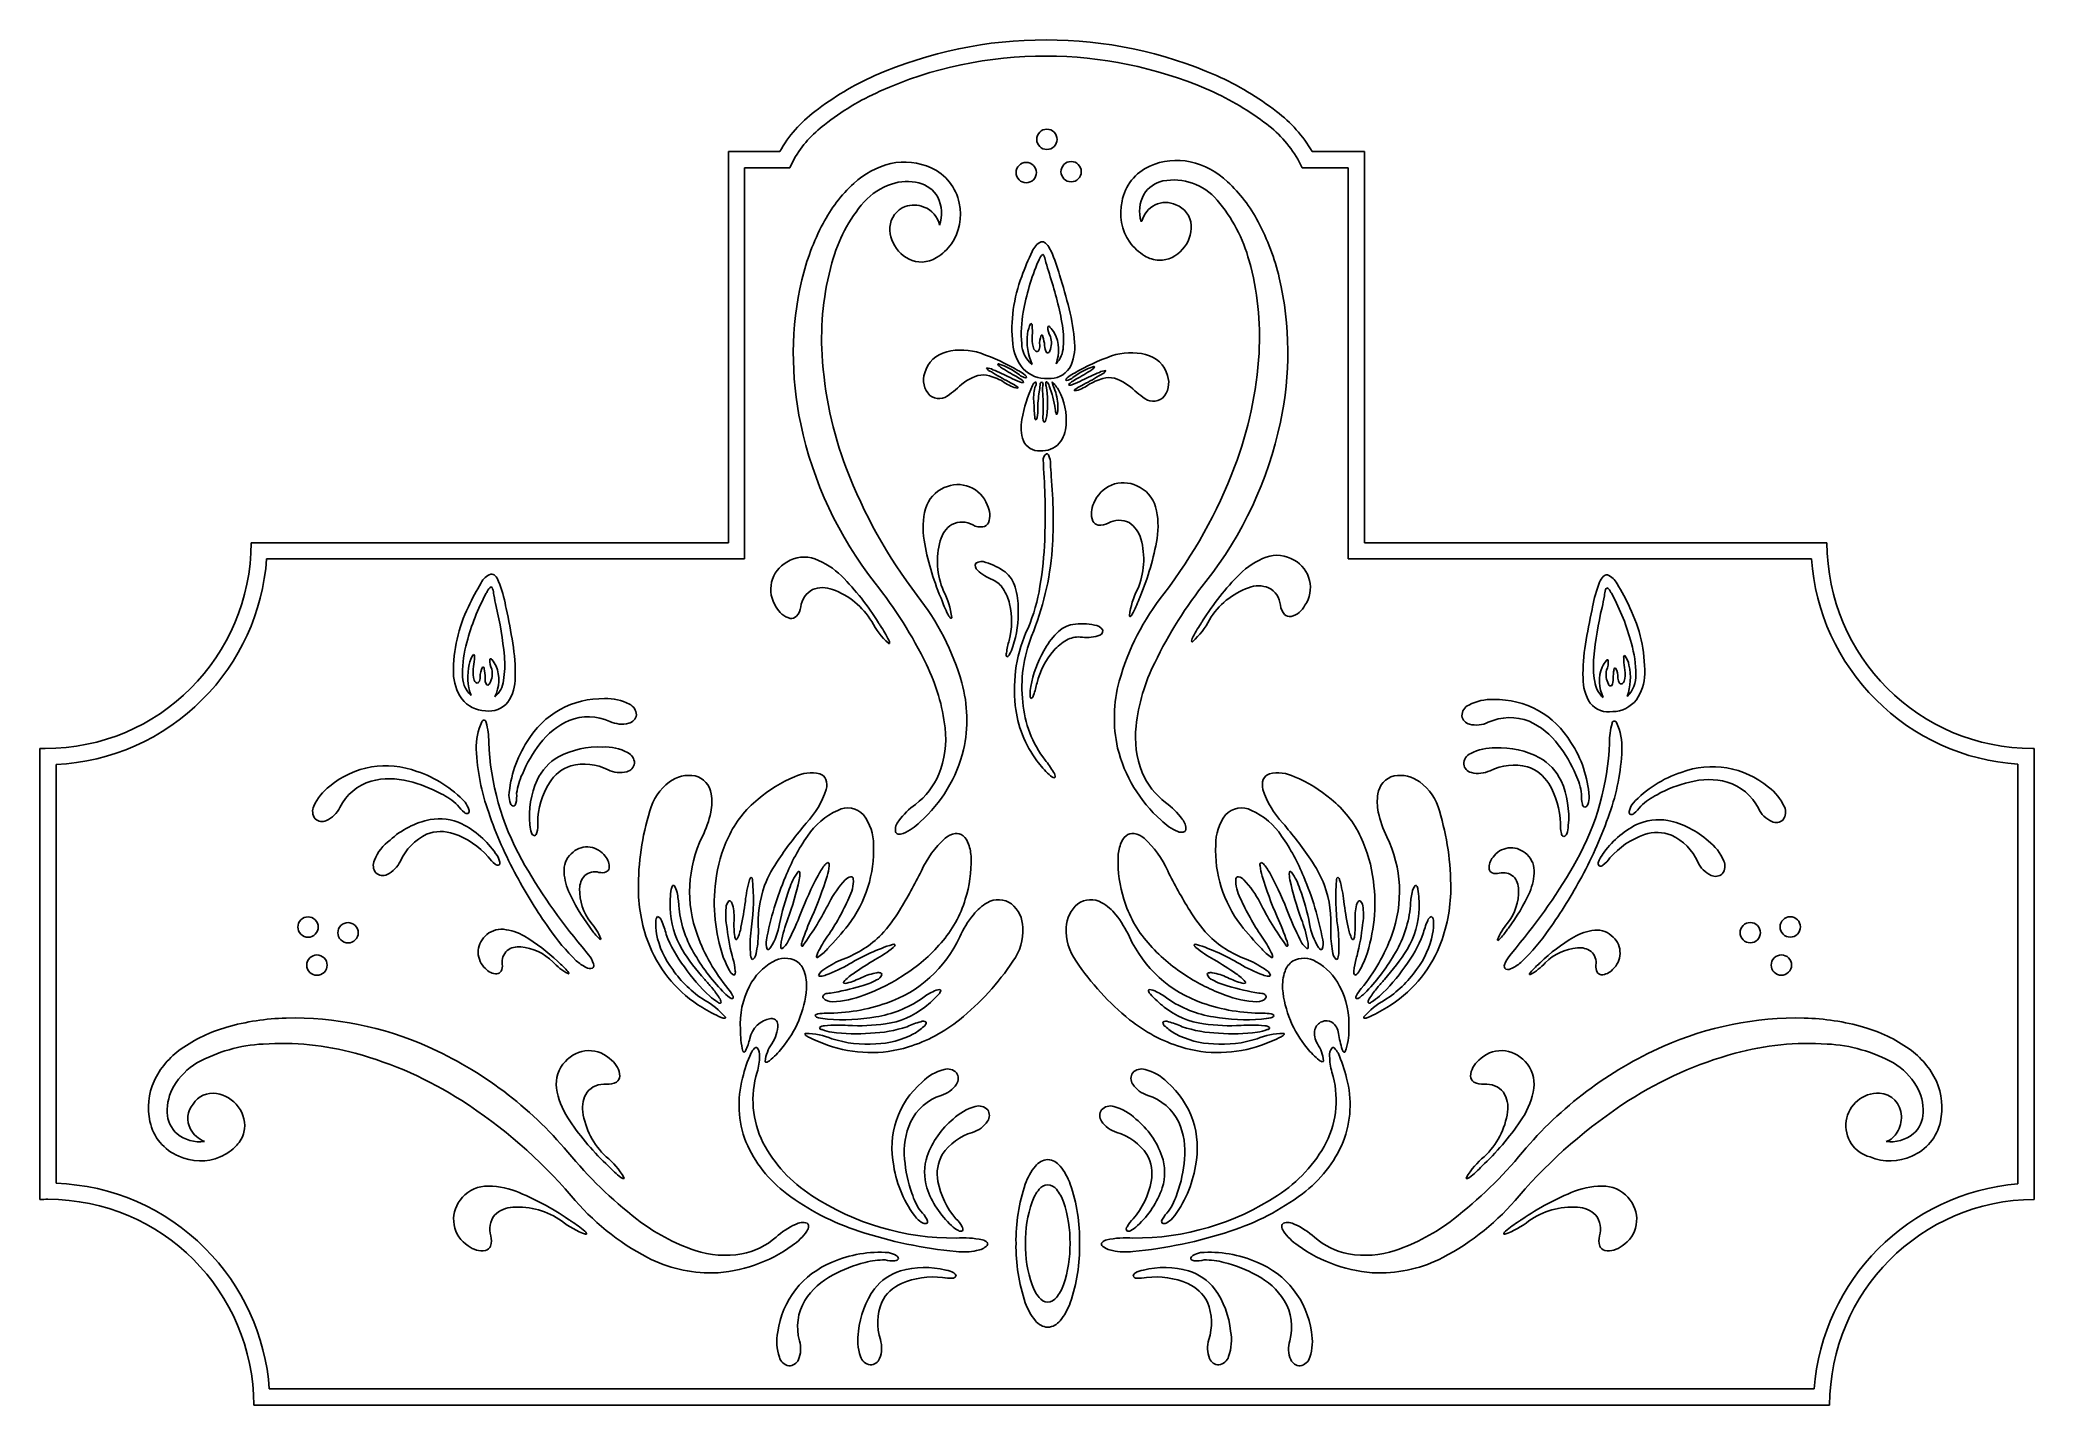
# Model space of a CAD drawing. Extents: x 0.14 to 7.87, y 0.05 to 5.34.
import ezdxf

# ---------------------------------------------------------------- set-up
doc = ezdxf.new("R2010")
doc.units = 0

msp = doc.modelspace()

# ---------------------------------------------------------------- linework, layer by layer
at = {"color": 7, "linetype": 'CONTINUOUS'}
for p, q in [((3.010381, 4.906931), (2.811246, 4.906931)), ((2.811246, 4.906931), (2.811246, 3.392011)), ((3.048702, 4.8443), (3.066146, 4.878418)), ((5.0168, 4.877632), (5.034442, 4.8443)), ((5.274767, 4.906931), (5.072157, 4.906931)), ((5.274767, 3.392011), (5.274767, 4.906931)), ((2.873878, 3.329379), (2.873878, 4.8443)), ((2.873878, 4.8443), (3.048702, 4.8443)), ((5.034442, 4.8443), (5.212135, 4.8443)), ((5.212135, 4.8443), (5.212135, 3.329379)), ((4.093995, 4.429156), (4.090948, 4.439239)), ((3.93623, 4.057475), (3.932576, 4.059512)), ((4.151725, 4.049074), (4.14807, 4.047036)), ((4.053865, 3.999502), (4.053664, 4.000063)), ((2.811246, 3.392011), (0.962442, 3.392011)), ((1.022582, 3.329379), (2.873878, 3.329379)), ((5.212135, 3.329379), (7.006456, 3.329379)), ((7.066596, 3.392011), (5.274767, 3.392011)), ((1.950692, 3.136707), (1.948549, 3.147018)), ((6.158652, 3.143539), (6.156508, 3.133226)), ((0.144391, 2.595366), (0.144391, 0.848027)), ((7.868989, 0.848686), (7.868989, 2.59497)), ((0.207023, 0.910689), (0.207023, 2.533222)), ((7.806357, 2.534314), (7.806357, 0.908402)), ((2.042421, 2.299749), (2.042485, 2.29862)), ((6.064717, 2.295138), (6.064781, 2.296266)), ((1.910495, 2.186735), (1.909824, 2.187649)), ((6.197375, 2.184168), (6.196706, 2.183256)), ((2.269071, 1.796166), (2.245024, 1.826526)), ((5.862181, 1.823051), (5.83813, 1.792686)), ((3.67606, 0.746814), (3.67687, 0.746021)), ((4.395217, 0.746021), (4.396025, 0.746813)), ((3.654588, 0.574429), (3.653485, 0.574652)), ((4.418604, 0.574652), (4.4175, 0.574429)), ((7.016945, 0.114278), (1.033021, 0.114278)), ((0.972881, 0.051643), (7.077035, 0.051643))]:
    msp.add_line(p, q, dxfattribs=at)
for centre, radius, start, end in [((4.038186, 3.701322), 1.638229, 89.852845, 113.721084), ((4.045794, 3.716276), 1.623273, 66.159981, 90.120031), ((4.03412, 3.724358), 1.552574, 89.694698, 114.216108), ((4.040644, 3.694742), 1.582169, 66.856288, 89.936668), ((3.81793, 4.201382), 1.091811, 113.695856, 127.963297), ((4.256051, 4.190245), 1.104762, 52.105706, 66.19872), ((3.822956, 4.195859), 1.035948, 114.261329, 128.092902), ((4.244333, 4.163304), 1.071263, 53.224055, 67.023886), ((3.44882, 4.660193), 0.503099, 126.964749, 150.630747), ((4.612269, 4.64029), 0.469016, 30.400467, 54.341249), ((4.621842, 4.646191), 0.520355, 30.07156, 53.05461), ((3.448115, 4.658305), 0.440851, 126.831573, 150.046931), ((4.044966, 4.954329), 0.039367, 90, 180.001455), ((4.044964, 4.954329), 0.039365, 180.001945, 270.002422), ((4.044967, 4.954327), 0.039364, 269.998349, 360.000195), ((4.044966, 4.95433), 0.039366, 359.996405, 449.999229), ((4.138913, 4.829067), 0.039365, 89.999762, 180.000238), ((4.138914, 4.829065), 0.039366, 0.001902, 90.001009), ((4.54801, 4.620709), 0.252373, 77.981833, 114.346963), ((4.526645, 4.557318), 0.318916, 46.949439, 76.598948), ((3.514408, 4.550358), 0.318916, 103.401052, 133.050561), ((3.493044, 4.613748), 0.252374, 65.653076, 102.018206), ((3.503982, 4.602639), 0.188444, 76.101495, 108.832519), ((3.520857, 4.672403), 0.187473, 10.728588, 66.007136), ((3.964937, 4.825585), 0.039367, 90.003271, 179.99964), ((3.964935, 4.825585), 0.039365, 179.999762, 270.000238), ((3.964934, 4.825584), 0.039369, 0.002641, 89.998814), ((3.964937, 4.825587), 0.039366, 269.997676, 359.997957), ((4.138914, 4.829065), 0.039366, 179.997676, 269.997957), ((4.138912, 4.829066), 0.039368, 270.00137, 360.000086), ((4.520198, 4.679362), 0.187474, 113.992906, 169.271671), ((4.519676, 4.679265), 0.116709, 102.516282, 147.998366), ((4.535114, 4.574637), 0.222325, 40.562243, 100.556429), ((4.356138, 4.370093), 0.572136, 27.581243, 47.270824), ((3.684915, 4.363133), 0.572136, 132.729176, 152.418757), ((3.78769, 4.323694), 0.595031, 139.231424, 165.146893), ((3.521559, 4.543697), 0.249916, 108.284331, 137.588508), ((3.522257, 4.673507), 0.115263, 29.835941, 76.457678), ((3.493571, 4.66805), 0.14318, 341.131097, 386.016145), ((4.528897, 4.669109), 0.198111, 166.82596, 214.74097), ((4.541834, 4.675801), 0.137617, 151.666871, 196.85393), ((4.253372, 4.330656), 0.595023, 14.852904, 40.768599), ((3.529386, 4.607521), 0.092812, 111.073355, 175.909101), ((3.529489, 4.595566), 0.10409, 68.231398, 108.759751), ((3.537271, 4.60397), 0.09349, 10.960746, 70.751313), ((3.512159, 4.662149), 0.198108, 325.259008, 373.174895), ((4.411803, 4.636262), 0.001714, 28.02502, 192.154617), ((4.505267, 4.615394), 0.094471, 65.102758, 166.737183), ((4.511667, 4.614479), 0.092814, 4.091679, 68.926791), ((4.056891, 4.207247), 0.912792, 13.307236, 27.944479), ((3.984163, 4.200287), 0.912792, 152.055521, 166.692764), ((3.567576, 4.609253), 0.130857, 177.858845, 222.111142), ((4.026255, 4.538186), 0.01936, 48.141123, 99.807628), ((4.473479, 4.616212), 0.130857, 317.888748, 362.141265), ((3.560919, 4.596306), 0.117349, 219.600224, 270.3728), ((3.556636, 4.59592), 0.11707, 272.470297, 301.478852), ((3.510379, 4.668902), 0.20347, 301.856108, 323.981891), ((4.669465, 4.175052), 0.763181, 153.144881, 161.022239), ((4.796146, 4.143357), 0.854301, 156.684101, 170.455845), ((4.051054, 4.496992), 0.066498, 114.993502, 159.933673), ((3.266698, 4.85863), 0.834942, 333.147412, 333.675907), ((4.048667, 4.479657), 0.034723, 124.752126, 165.455462), ((4.025875, 4.49962), 0.009076, 9.589626, 70.705171), ((3.892468, 4.44784), 0.152004, 11.281625, 20.523692), ((3.99226, 4.499061), 0.07119, 27.295081, 48.776085), ((3.624598, 4.313597), 0.482979, 15.078313, 26.84591), ((4.530675, 4.675861), 0.20347, 216.018109, 238.143892), ((4.48442, 4.602881), 0.117072, 238.520499, 267.529053), ((4.480135, 4.603263), 0.117348, 269.627847, 320.400642), ((3.792976, 4.192062), 1.075681, 356.519928, 375.702326), ((4.344509, 4.120979), 1.28173, 166.950411, 192.118705), ((4.248068, 4.185105), 1.075671, 164.297577, 183.480202), ((4.476388, 4.219168), 0.566644, 158.891153, 185.734782), ((4.747479, 4.662444), 0.729748, 194.674644, 198.265649), ((2.719484, 3.988756), 1.407219, 10.50186, 18.433469), ((1.641904, 3.665257), 2.568325, 14.251954, 17.303347), ((3.696542, 4.127939), 1.281733, 347.881294, 373.049588), ((4.38661, 4.201723), 0.440878, 169.11112, 185.027004), ((3.471395, 4.124113), 0.682201, 3.664968, 14.727517), ((4.19056, 4.172744), 0.222002, 172.59952, 204.161413), ((4.056544, 4.194964), 0.086373, 148.137919, 175.767893), ((3.982707, 4.23481), 0.005769, 333.743088, 445.241436), ((4.128435, 4.1836), 0.140703, 175.615395, 193.02997), ((3.75711, 4.211711), 0.231684, 355.704216, 365.087914), ((4.089428, 4.165222), 0.072797, 155.573896, 187.389847), ((4.024983, 4.190886), 0.004803, 345.650887, 472.476668), ((3.875473, 4.142886), 0.161114, 4.603629, 16.89004), ((4.052024, 4.226377), 0.003978, 14.994648, 153.2544), ((4.130612, 4.230043), 0.082161, 181.308322, 208.891992), ((3.988655, 4.16635), 0.07402, 335.219345, 378.916871), ((3.965228, 4.136393), 0.128448, 31.623098, 45.117826), ((3.946047, 4.137916), 0.144429, 338.655925, 387.114551), ((3.735936, 4.17805), 0.373292, 355.745036, 370.37041), ((4.649151, 4.204838), 1.477219, 183.299857, 200.875295), ((3.681888, 4.020134), 0.113771, 102.659046, 164.785111), ((3.714283, 3.910128), 0.228325, 70.904829, 104.541578), ((3.486553, 3.283124), 0.895385, 60.123298, 70.259641), ((4.093066, 4.181818), 0.181512, 186.094795, 219.813626), ((4.054619, 4.165904), 0.107228, 181.503321, 231.594042), ((4.022131, 4.157097), 0.031217, 189.626832, 229.621946), ((4.006304, 4.139532), 0.007613, 234.733379, 329.352439), ((3.985272, 4.152213), 0.032171, 329.016593, 366.507073), ((4.079221, 4.15427), 0.043182, 177.946628, 217.485476), ((4.047333, 4.136229), 0.008574, 253.904909, 353.942056), ((4.011488, 4.153084), 0.09675, 315.5637, 358.382517), ((3.980107, 4.149769), 0.173027, 331.917862, 365.955298), ((4.597753, 3.272686), 0.895387, 109.740688, 119.877031), ((4.370014, 3.899687), 0.228327, 75.457909, 109.093985), ((4.402414, 4.009696), 0.113769, 15.214922, 77.341625), ((3.391903, 4.211801), 1.477219, 339.124581, 356.700019), ((3.652405, 4.022049), 0.085023, 160.813208, 224.248996), ((3.84586, 3.840319), 0.210746, 108.843116, 134.483862), ((3.797501, 3.948532), 0.093342, 74.69343, 102.188551), ((3.810529, 4.019411), 0.049646, 59.403349, 89.871464), ((3.844697, 4.090933), 0.040478, 212.714785, 248.722512), ((3.76079, 3.82004), 0.226972, 58.280577, 74.317566), ((4.359374, 4.921506), 1.016936, 238.630846, 242.961433), ((3.466405, 3.176386), 0.959698, 62.986153, 67.362102), ((3.85653, 4.082761), 0.001655, 69.767326, 238.642186), ((3.891036, 4.110528), 0.045852, 219.524283, 236.308461), ((3.785591, 3.84692), 0.247931, 51.822019, 73.236004), ((4.184641, 4.531887), 0.559406, 235.227519, 242.587724), ((4.044167, 4.304842), 0.308071, 242.581609, 250.133438), ((3.863474, 3.912565), 0.138238, 51.623453, 62.597742), ((3.873883, 3.938361), 0.134444, 49.896227, 62.371163), ((3.981059, 4.099397), 0.0714, 233.749163, 250.425513), ((3.947037, 4.013973), 0.007321, 351.701692, 432.026085), ((4.041564, 4.148839), 0.121077, 223.433421, 273.327319), ((3.961367, 4.038791), 0.007896, 237.615925, 305.088917), ((3.955711, 4.032187), 0.010196, 0.806762, 62.062827), ((4.05585, 4.120793), 0.093109, 265.528871, 325.696654), ((4.128589, 4.02175), 0.010196, 117.939303, 179.19686), ((4.122934, 4.028352), 0.007895, 234.901404, 302.380693), ((4.210396, 3.927942), 0.134417, 117.624551, 130.101544), ((4.10325, 4.088942), 0.071382, 289.571741, 306.251283), ((4.220833, 3.90212), 0.138248, 117.403015, 128.377075), ((4.040118, 4.294405), 0.308077, 289.869149, 297.420978), ((4.298716, 3.836463), 0.247949, 106.76439, 128.177013), ((3.899659, 4.521464), 0.559419, 297.411707, 304.771684), ((4.617827, 3.166053), 0.959575, 112.636578, 117.012985), ((3.724977, 4.910973), 1.016829, 297.038338, 301.369383), ((4.323509, 3.809605), 0.226968, 105.68232, 121.719537), ((4.193268, 4.100086), 0.045847, 303.691231, 320.475409), ((4.227771, 4.072322), 0.001655, 301.360794, 470.24483), ((4.273768, 4.008974), 0.049643, 90.124598, 120.59519), ((4.239606, 4.080492), 0.040474, 291.273802, 327.286001), ((4.286797, 3.938095), 0.09334, 77.810193, 105.305314), ((4.238438, 3.829882), 0.210744, 45.515608, 71.156128), ((4.431893, 4.011611), 0.085024, 315.750518, 379.186306), ((3.627505, 4.008062), 0.057896, 231.548738, 313.604496), ((2.813524, 5.068028), 1.394031, 307.773935, 309.391024), ((3.955815, 4.114561), 0.126576, 233.273784, 259.282244), ((3.800951, 3.823431), 0.214982, 54.4482, 63.43765), ((3.924187, 3.99044), 0.008092, 358.248694, 437.413561), ((3.94994, 4.034724), 0.022235, 241.922354, 281.257649), ((4.466235, 3.779595), 0.525588, 155.042126, 170.145165), ((4.007909, 3.996937), 0.018713, 108.698703, 166.304216), ((4.149284, 3.953373), 0.155693, 165.049503, 187.815856), ((3.979111, 4.007172), 0.023998, 325.384403, 378.188338), ((4.54107, 3.894577), 0.531869, 171.094662, 178.897622), ((3.777854, 4.015983), 0.240948, 350.667822, 356.832964), ((4.02851, 4.004728), 0.010283, 112.15252, 191.537264), ((4.021033, 4.005928), 0.00907, 329.816072, 426.621064), ((4.342637, 3.984761), 0.314203, 176.97043, 185.009396), ((3.576252, 3.919626), 0.454947, 356.159351, 364.753355), ((4.080299, 4.009048), 0.039734, 176.5511, 195.011421), ((4.043661, 4.012004), 0.003076, 95.06331, 190.588013), ((3.687231, 3.933253), 0.360688, 352.140992, 370.463321), ((4.031265, 3.995745), 0.022811, 10.910402, 57.89408), ((3.651896, 3.847115), 0.429884, 8.415481, 20.761765), ((3.925116, 3.880203), 0.194952, 31.40685, 43.837913), ((4.110984, 4.015887), 0.045254, 180.831531, 213.473632), ((3.899222, 3.919588), 0.18807, 0.808166, 22.291896), ((3.880331, 3.868459), 0.239665, 354.958448, 388.222127), ((4.137263, 4.003535), 0.007321, 107.974522, 188.297701), ((4.13436, 4.024286), 0.022235, 258.742685, 298.077312), ((4.160113, 3.980002), 0.008092, 102.585729, 181.752017), ((4.128475, 4.104149), 0.126604, 280.720067, 306.723096), ((4.283362, 3.812966), 0.215011, 116.562572, 125.550419), ((5.270774, 5.057589), 1.394031, 230.608976, 232.226065), ((4.456794, 3.997624), 0.057897, 226.395739, 308.451094), ((4.101186, 3.837813), 0.156044, 168.264682, 199.178716), ((2.404335, 3.854787), 1.592585, 1.659074, 2.786187), ((4.129244, 3.901175), 0.132992, 180.120296, 191.324604), ((4.004193, 3.873926), 0.005471, 168.045343, 260.2298), ((3.948116, 3.896349), 0.061766, 333.235682, 367.872972), ((4.07017, 3.878632), 0.041354, 165.261094, 207.353251), ((4.034881, 3.863479), 0.00411, 249.470474, 357.229912), ((3.96947, 3.893015), 0.075609, 336.841985, 353.102233), ((4.15421, 3.916914), 0.077365, 185.105809, 199.244258), ((4.083023, 3.890952), 0.001912, 165.998187, 339.827244), ((4.023936, 3.909998), 0.063992, 342.064888, 365.879622), ((5.345616, 3.989751), 1.260153, 183.070987, 183.329964), ((4.562162, 4.164097), 1.503589, 191.983925, 218.154137), ((4.013166, 3.813013), 0.064996, 204.026726, 274.648904), ((3.996633, 3.852913), 0.122561, 321.957803, 357.420927), ((3.478906, 4.171048), 1.503574, 321.845791, 348.016228), ((4.026104, 3.838907), 0.090999, 265.165069, 317.46303), ((4.058887, 3.712439), 0.028096, 122.815254, 187.752), ((4.78613, 3.730274), 0.755391, 181.640404, 183.901452), ((4.043959, 3.726737), 0.009319, 12.232686, 91.83371), ((3.970819, 3.69722), 0.088071, 0.644188, 20.950821), ((5.10291, 4.378882), 1.96321, 200.902391, 217.358049), ((1.33713, 3.502128), 2.701148, 357.878214, 363.751808), ((12.727359, 4.216547), 8.683958, 183.421958, 183.744877), ((2.132287, 3.481805), 1.936917, 356.56533, 364.962736), ((2.938148, 4.385838), 1.963205, 322.64199, 339.097649), ((3.69565, 3.48959), 0.125245, 112.503335, 164.179638), ((3.700279, 3.496152), 0.121144, 20.278908, 115.715259), ((4.340775, 3.503112), 0.121144, 64.284957, 159.721116), ((4.3454, 3.496547), 0.125249, 15.81925, 67.49577), ((3.853283, 3.449298), 0.287922, 165.017078, 189.49136), ((3.73826, 3.498399), 0.085457, 339.831967, 387.712763), ((4.302794, 3.505358), 0.085457, 152.287072, 200.168307), ((4.325197, 3.392618), 0.086251, 63.409241, 119.513661), ((4.187761, 3.456254), 0.287932, 350.508217, 374.982273), ((4.552715, 3.5673), 0.997239, 189.551779, 202.867898), ((3.914304, 3.320324), 0.293278, 164.300786, 203.337866), ((3.73658, 3.372412), 0.108109, 123.284031, 165.389702), ((3.715858, 3.385659), 0.086251, 60.486339, 116.590759), ((3.789863, 3.519834), 0.066992, 241.938062, 276.18215), ((3.792315, 3.482154), 0.029312, 279.349751, 333.195059), ((2.599334, 3.457957), 1.438177, 350.598855, 357.774982), ((4.24874, 3.489113), 0.029313, 206.803526, 260.648184), ((4.25119, 3.526795), 0.066995, 263.819224, 298.062865), ((4.304475, 3.379371), 0.108108, 14.610187, 56.716079), ((4.126749, 3.327287), 0.293278, 336.661643, 375.6985), ((3.488358, 3.574257), 0.99722, 337.131443, 350.44779), ((0.165261, 3.392019), 0.797181, 270.000508, 359.99942), ((0.171421, 3.388878), 0.853238, 314.856748, 356.001326), ((3.104531, 3.211019), 0.125246, 70.393639, 122.069289), ((3.045991, 3.05922), 0.287918, 45.081872, 69.556154), ((2.962993, 3.450997), 1.106021, 337.634367, 355.580223), ((4.995058, 3.066192), 0.287906, 110.443308, 134.917816), ((4.936523, 3.217981), 0.125244, 57.930345, 109.605342), ((4.944554, 3.218014), 0.121143, 325.706246, 421.142597), ((7.857623, 3.388882), 0.853244, 183.998958, 225.143314), ((7.863778, 3.392019), 0.797182, 180.000616, 269.999528), ((1.91392, 3.208072), 0.066501, 109.919938, 154.859448), ((1.892861, 3.251301), 0.01936, 43.06636, 94.733301), ((1.855538, 3.215337), 0.071188, 22.219975, 43.701206), ((3.096499, 3.211055), 0.121142, 118.85764, 214.293991), ((2.544421, 2.557709), 0.997203, 31.704876, 45.021223), ((3.787736, 3.302479), 0.020347, 149.069163, 236.96113), ((3.792036, 3.278113), 0.04106, 66.678591, 121.990851), ((3.890892, 3.402885), 0.163861, 225.794678, 250.152038), ((3.739105, 3.084307), 0.241628, 53.51464, 73.361411), ((3.797644, 3.164632), 0.092152, 31.908598, 65.910391), ((3.815407, 3.191292), 0.110264, 14.682647, 52.336198), ((5.496637, 2.564665), 0.997208, 134.978388, 148.294735), ((6.251662, 3.211856), 0.07119, 136.296982, 157.778213), ((6.214341, 3.247823), 0.01936, 85.266699, 136.93364), ((6.19328, 3.204594), 0.066501, 25.140662, 70.079952), ((2.624872, 2.789909), 0.854361, 151.610718, 165.381777), ((2.501433, 2.8327), 0.763182, 148.070807, 155.948165), ((1.164962, 3.637493), 0.834561, 328.0712, 328.599695), ((1.910006, 3.191016), 0.034723, 119.674956, 160.37918), ((1.889072, 3.212918), 0.009075, 4.517299, 65.635616), ((1.751623, 3.17314), 0.151989, 6.207326, 15.450995), ((2.622234, 3.311297), 0.729736, 189.602028, 193.192804), ((1.472907, 3.06311), 0.482986, 10.004611, 21.772209), ((3.177506, 3.134308), 0.086253, 117.982168, 174.085294), ((3.176288, 3.109748), 0.108107, 69.183111, 111.289003), ((3.115712, 2.934741), 0.29327, 31.234412, 70.271937), ((2.057495, 2.181611), 1.690737, 25.895671, 38.547234), ((2.782084, 2.584512), 0.970499, 15.837599, 38.42126), ((1.412793, 2.304991), 2.387122, 21.170155, 21.497199), ((3.383386, 3.067784), 0.295036, 6.761502, 27.527377), ((3.719377, 3.113489), 0.185636, 12.834613, 32.540119), ((3.634447, 3.135558), 0.299549, 359.928549, 376.222088), ((3.346654, 3.32803), 0.679698, 336.908622, 351.113965), ((5.25897, 2.591472), 0.970499, 141.57874, 164.162401), ((4.657667, 3.074744), 0.295036, 152.472623, 173.238498), ((4.040241, 3.303075), 0.384312, 330.679746, 340.380541), ((6.628767, 2.311865), 2.387625, 158.505489, 158.832304), ((5.983563, 2.188566), 1.690743, 141.452718, 154.104281), ((4.925343, 2.9417), 0.293271, 109.728174, 148.765476), ((4.864766, 3.116708), 0.108107, 68.710997, 110.816889), ((4.863549, 3.141269), 0.086251, 5.914275, 62.018263), ((6.634298, 3.059636), 0.482989, 158.228506, 169.996104), ((5.484934, 3.307822), 0.729771, 346.807091, 350.398097), ((6.355595, 3.169657), 0.152006, 164.549252, 173.791548), ((6.21813, 3.209439), 0.009075, 114.373779, 175.490604), ((6.197192, 3.187537), 0.034724, 19.618033, 60.321146), ((6.942455, 3.634121), 0.834802, 211.398826, 211.927321), ((5.482342, 2.786433), 0.854347, 14.618109, 28.389396), ((5.605768, 2.829222), 0.763182, 24.051835, 31.929193), ((2.313029, 2.893717), 0.566658, 153.817572, 180.660975), ((0.542607, 2.819584), 1.407233, 5.428334, 13.359944), ((-0.559404, 2.592635), 2.568384, 9.178471, 12.229864), ((3.072655, 3.181409), 0.085458, 206.859929, 254.740287), ((3.054558, 3.127944), 0.02931, 261.375915, 315.222307), ((3.025274, 3.151783), 0.066991, 318.392047, 352.636135), ((4.000813, 3.296109), 0.38431, 199.618656, 209.319451), ((3.687099, 3.118717), 0.02394, 206.806945, 234.346567), ((3.673966, 3.101677), 0.002548, 251.20439, 379.343721), ((3.614434, 3.087275), 0.293788, 345.456434, 373.272957), ((3.476038, 3.124895), 0.458074, 342.839058, 361.287083), ((4.367087, 3.108637), 0.002548, 160.656279, 288.79561), ((4.353954, 3.125677), 0.02394, 305.653433, 333.193055), ((4.411814, 3.227921), 0.295029, 312.188443, 332.954773), ((5.01578, 3.158743), 0.066992, 187.363977, 221.607841), ((4.986497, 3.134903), 0.029311, 224.775752, 278.621927), ((4.9684, 3.188368), 0.085457, 285.259494, 333.140291), ((8.666604, 2.589173), 2.56838, 167.770548, 170.821941), ((7.564586, 2.816101), 1.407225, 166.640008, 174.571617), ((5.794173, 2.89024), 0.566658, 359.338816, 386.182445), ((3.629237, 3.220959), 0.295026, 207.045113, 227.81167), ((5.391987, 4.383855), 2.385814, 213.076321, 213.403594), ((3.085309, 2.850227), 0.384285, 25.251728, 34.952981), ((3.411692, 3.00301), 0.023937, 0.223731, 27.765838), ((4.242895, 2.913504), 0.358322, 163.795559, 171.729687), ((4.48127, 2.823862), 0.562061, 154.993952, 186.431037), ((4.486517, 2.832587), 0.538267, 158.468431, 186.253338), ((4.297384, 2.832107), 0.299567, 135.631438, 151.924522), ((4.212075, 2.852721), 0.185639, 119.313095, 139.018373), ((4.164106, 2.966622), 0.11027, 99.517611, 137.17027), ((4.167188, 2.934738), 0.092152, 85.942159, 119.943952), ((4.180904, 2.836301), 0.241625, 78.489105, 98.336104), ((4.197363, 3.188802), 0.163859, 261.700165, 286.057753), ((4.225667, 3.032151), 0.041061, 29.862987, 85.175031), ((4.240953, 3.051609), 0.020347, 274.888605, 362.780769), ((4.629361, 3.009969), 0.023937, 152.233936, 179.776495), ((4.955744, 2.857186), 0.384285, 145.047019, 154.748272), ((2.64959, 4.390601), 2.385259, 326.59375, 326.921252), ((2.222061, 2.884281), 0.440893, 164.037434, 179.952861), ((1.892676, 2.906744), 0.086371, 143.066151, 170.696802), ((1.822651, 2.952959), 0.00577, 328.66713, 440.158137), ((1.595889, 2.949897), 0.23169, 350.631989, 360.015229), ((1.969553, 2.935131), 0.082158, 176.233316, 203.818567), ((1.890954, 2.938431), 0.003979, 9.92406, 148.181481), ((1.796558, 2.856486), 0.128427, 26.549868, 40.045737), ((1.571818, 2.918248), 0.373306, 350.671364, 365.296738), ((1.303545, 2.887913), 0.682211, 358.591434, 369.653983), ((3.433188, 3.003833), 0.002548, 215.241208, 343.370986), ((3.902492, 2.95893), 0.015454, 156.685197, 217.490323), ((3.883914, 2.965457), 0.017139, 291.624099, 341.604949), ((3.725662, 3.057576), 0.199918, 330.801306, 340.163725), ((4.432033, 2.747973), 0.458097, 150.565648, 169.012534), ((4.292242, 2.780099), 0.293793, 138.579729, 166.396026), ((4.607865, 3.010792), 0.002548, 196.643784, 324.772739), ((6.803656, 2.884432), 0.682211, 170.346017, 181.408566), ((6.535366, 2.914767), 0.373288, 174.703212, 189.328814), ((6.310657, 2.852995), 0.128444, 139.954289, 153.449016), ((6.216248, 2.93495), 0.003978, 31.823091, 170.074295), ((6.137649, 2.931652), 0.082156, 336.179654, 363.765582), ((6.284551, 2.949479), 0.00577, 99.836865, 211.321961), ((6.51129, 2.946409), 0.231668, 179.982569, 189.366953), ((6.214541, 2.90327), 0.086355, 9.302369, 36.93686), ((5.885147, 2.880796), 0.440887, 0.047489, 15.963145), ((1.927894, 2.890416), 0.181515, 181.021235, 214.740067), ((1.888191, 2.877963), 0.107232, 176.42836, 226.518425), ((2.024194, 2.872748), 0.221995, 167.523876, 199.086669), ((1.963282, 2.889059), 0.140706, 170.540785, 187.955588), ((1.855047, 2.872063), 0.031215, 184.555001, 224.551449), ((1.817899, 2.870461), 0.032174, 323.944332, 361.432582), ((1.922795, 2.874207), 0.072791, 150.499226, 182.315626), ((1.860878, 2.905468), 0.004804, 340.58079, 467.400766), ((1.707724, 2.870874), 0.161099, 359.532107, 371.818975), ((1.91167, 2.864201), 0.043185, 172.87363, 212.412034), ((1.822523, 2.88424), 0.07402, 330.146326, 373.844956), ((1.77755, 2.859688), 0.144447, 333.584898, 382.039142), ((1.812539, 2.868481), 0.173032, 326.844462, 360.881674), ((2.909522, 2.589895), 0.745966, 6.504664, 26.265904), ((5.131529, 2.596858), 0.745963, 153.734247, 173.495488), ((6.294659, 2.865), 0.173028, 179.118259, 213.155919), ((6.329645, 2.856207), 0.144441, 157.960365, 206.415705), ((6.284678, 2.880763), 0.074021, 166.158277, 209.85514), ((6.195532, 2.86072), 0.043184, 327.589673, 367.127632), ((6.399489, 2.86739), 0.161112, 168.179815, 180.466454), ((6.246323, 2.901989), 0.004803, 72.589543, 199.419637), ((6.184396, 2.870725), 0.072802, 357.684598, 389.498526), ((6.289299, 2.866979), 0.032171, 178.56735, 216.057385), ((6.252153, 2.868583), 0.031217, 315.452663, 355.447999), ((6.143922, 2.885576), 0.140703, 352.045774, 369.460578), ((6.082978, 2.869271), 0.222024, 340.91454, 372.474186), ((6.219011, 2.874482), 0.107231, 313.480769, 363.571272), ((6.179311, 2.886935), 0.181511, 325.259542, 358.978822), ((0.167971, 3.385902), 0.853575, 272.622274, 315.161777), ((1.873676, 2.862118), 0.121077, 218.359049, 268.252947), ((1.837729, 2.855968), 0.007612, 229.669064, 324.291392), ((1.878308, 2.849049), 0.008574, 248.829866, 348.868518), ((1.844092, 2.869009), 0.096753, 310.490636, 353.309232), ((2.323055, 2.450641), 0.337553, 88.496632, 149.501263), ((2.340648, 2.601115), 0.187166, 62.217425, 92.675409), ((3.191252, 2.706823), 0.543516, 347.573358, 375.204913), ((3.997157, 2.799813), 0.017138, 170.246141, 220.229394), ((4.180135, 2.80638), 0.199901, 171.686575, 181.050138), ((3.977699, 2.802823), 0.015454, 294.359526, 355.165505), ((3.65615, 2.923357), 0.358299, 340.12069, 348.055504), ((4.849802, 2.713783), 0.543516, 164.795087, 192.426642), ((5.766555, 2.597633), 0.18717, 87.324929, 117.782237), ((5.784144, 2.447159), 0.337556, 30.49891, 91.502901), ((6.263108, 2.86553), 0.096752, 186.69115, 229.509746), ((6.228893, 2.845569), 0.008573, 191.129566, 291.167842), ((6.233528, 2.858638), 0.121074, 271.745614, 321.640385), ((6.269472, 2.852488), 0.007613, 215.715273, 310.335679), ((7.860708, 3.385892), 0.853312, 224.854848, 266.348118), ((1.864274, 2.696133), 0.008479, 357.765897, 524.180949), ((1.885425, 2.832919), 0.093111, 260.45513, 320.62334), ((2.310177, 2.443373), 0.284943, 113.960318, 143.484514), ((2.268844, 2.515935), 0.202019, 65.581771, 111.604372), ((2.416287, 2.730305), 0.03885, 283.41385, 351.883946), ((2.407671, 2.724188), 0.04708, 0.770265, 64.568315), ((4.353804, 2.806013), 0.433411, 185.973643, 216.784828), ((4.377155, 2.80973), 0.427202, 184.803471, 217.450287), ((5.690915, 2.726827), 0.03885, 188.116054, 256.58615), ((5.699531, 2.72071), 0.04708, 115.431791, 179.229629), ((5.83836, 2.512456), 0.202018, 68.39588, 114.418702), ((6.221774, 2.829441), 0.093111, 219.378491, 279.546488), ((2.06207, 2.601866), 0.227474, 154.876539, 182.503803), ((1.632845, 2.625256), 0.25006, 358.758935, 376.386774), ((2.398938, 2.796284), 0.107065, 244.210233, 284.253801), ((3.282319, 2.63272), 0.370717, 338.194131, 366.455646), ((4.758738, 2.639681), 0.37072, 173.544467, 201.805756), ((5.708267, 2.792808), 0.107067, 255.745088, 295.787768), ((5.797023, 2.439894), 0.284944, 36.515178, 66.039374), ((6.474364, 2.621774), 0.250066, 163.613454, 181.240838), ((6.242928, 2.692652), 0.008479, 15.817897, 182.235256), ((6.045125, 2.598384), 0.227481, 357.496865, 385.123), ((0.121283, 1.746034), 0.849645, 87.981301, 88.4415), ((0.167543, 3.010135), 0.415304, 267.746316, 269.686076), ((2.67086, 2.628132), 0.836831, 182.479512, 199.661422), ((2.907069, 2.661204), 1.025057, 182.312684, 209.011402), ((2.406008, 2.37823), 0.44624, 146.89502, 175.617782), ((2.491631, 2.295996), 0.518577, 142.327213, 157.313415), ((2.257027, 2.382735), 0.207599, 119.838667, 154.294952), ((2.308253, 2.270231), 0.330878, 87.150759, 117.839499), ((2.333436, 2.413734), 0.187169, 62.217651, 92.675183), ((2.400461, 2.53681), 0.047079, 0.770886, 64.568936), ((3.185614, 2.722217), 0.552508, 311.800822, 346.140149), ((3.805212, 2.352739), 0.305106, 29.489527, 40.27082), ((4.855442, 2.729176), 0.552509, 193.859761, 228.199087), ((5.706741, 2.53333), 0.04708, 115.431579, 179.229841), ((5.773764, 2.41026), 0.187163, 87.324605, 117.782814), ((5.798947, 2.266751), 0.330878, 62.16014, 92.849105), ((5.850175, 2.379252), 0.2076, 25.705389, 60.161674), ((5.615575, 2.292517), 0.518574, 22.686798, 37.673), ((5.701209, 2.374759), 0.446224, 4.381605, 33.105269), ((5.200142, 2.657723), 1.025049, 330.988584, 357.687302), ((5.436353, 2.624649), 0.83682, 340.338464, 357.520602), ((7.863335, 2.668779), 0.073943, 270.337604, 272.444425), ((7.869856, 2.514751), 0.080223, 90.619149, 92.405366), ((1.484892, 2.190519), 0.337556, 69.156601, 130.161018), ((1.499487, 2.192889), 0.284944, 75.173193, 104.697389), ((1.465344, 2.082154), 0.446246, 43.040077, 71.762613), ((2.235761, 2.389712), 0.246662, 154.473376, 172.563182), ((2.392168, 2.332768), 0.351302, 156.512593, 185.393263), ((2.248991, 2.382228), 0.153338, 108.200428, 148.484879), ((2.252, 2.322475), 0.211633, 63.887622, 103.91741), ((2.391727, 2.608909), 0.107067, 244.210566, 284.253468), ((2.409076, 2.542928), 0.038849, 283.413431, 351.884365), ((2.658917, 2.366185), 0.124743, 79.119586, 127.408391), ((2.661866, 2.407524), 0.083734, 7.997884, 75.760408), ((3.281082, 1.976308), 0.551932, 112.738469, 130.034096), ((3.132725, 2.354306), 0.146264, 77.070793, 116.375827), ((3.152746, 2.459721), 0.039254, 23.455983, 71.115436), ((3.128242, 2.453466), 0.064348, 344.328928, 379.877964), ((3.36501, 2.604734), 0.283587, 307.077211, 337.237933), ((4.360946, 2.817252), 0.445886, 217.391934, 226.523941), ((4.07698, 2.50931), 0.027659, 214.383789, 267.651074), ((4.054689, 2.487872), 0.022046, 343.670749, 403.086552), ((4.676045, 2.611693), 0.283587, 202.761873, 232.922369), ((4.943847, 2.453464), 0.064348, 160.120579, 195.669614), ((4.919342, 2.459722), 0.039253, 108.88579, 156.545243), ((4.939363, 2.354306), 0.146264, 63.624173, 102.929207), ((4.791009, 1.976317), 0.551922, 49.96561, 67.261465), ((5.410221, 2.407523), 0.083735, 104.23924, 172.001554), ((5.413172, 2.366185), 0.124743, 52.591609, 100.880414), ((5.698126, 2.539447), 0.03885, 188.116263, 256.585941), ((5.715476, 2.605425), 0.107064, 255.745199, 295.789212), ((5.855204, 2.318994), 0.211633, 76.08353, 116.113096), ((5.858212, 2.378751), 0.153335, 31.515213, 71.800331), ((5.871452, 2.38624), 0.246649, 7.435654, 25.526371), ((6.641848, 2.078689), 0.446229, 108.236823, 136.960487), ((6.622308, 2.187044), 0.337551, 49.838276, 110.843334), ((6.607714, 2.189412), 0.284942, 75.302612, 104.826808), ((1.37716, 2.297037), 0.187169, 125.983203, 156.440736), ((1.486437, 2.275376), 0.202016, 107.053504, 153.076546), ((1.449854, 1.964459), 0.518575, 61.344263, 76.330465), ((1.591127, 2.197486), 0.246646, 46.093782, 64.184727), ((2.050232, 2.4149), 0.089196, 181.652873, 201.840348), ((1.867059, 2.412193), 0.124473, 346.496707, 364.351903), ((2.385918, 2.299232), 0.313454, 148.634904, 178.410161), ((2.70382, 2.301226), 0.203655, 126.340953, 165.306353), ((2.564645, 2.387482), 0.182907, 347.642683, 369.978019), ((3.192982, 2.071815), 0.42218, 129.216947, 154.764668), ((2.864244, 2.540908), 0.342395, 316.598522, 342.172726), ((5.207844, 2.540908), 0.342395, 197.827274, 223.401478), ((4.879109, 2.071815), 0.422177, 25.23546, 50.783408), ((5.507444, 2.387482), 0.182909, 170.022095, 192.357203), ((5.368266, 2.301225), 0.203657, 14.69387, 53.658824), ((5.721284, 2.295752), 0.313452, 1.590068, 31.365549), ((5.71503, 2.329286), 0.351306, 354.606634, 383.487304), ((6.240142, 2.408715), 0.124473, 175.648443, 193.503184), ((6.056962, 2.411423), 0.089204, 338.160593, 358.346932), ((6.516082, 2.193996), 0.246659, 115.815728, 133.905762), ((6.657348, 1.960976), 0.518579, 103.669382, 118.655584), ((6.620764, 2.271895), 0.202018, 26.923798, 72.946619), ((6.730047, 2.293554), 0.187165, 23.560677, 54.01866), ((1.24794, 2.351275), 0.04708, 154.08964, 217.887266), ((1.237391, 2.350671), 0.03885, 226.773246, 295.243342), ((1.209722, 2.413032), 0.107068, 294.403931, 334.446611), ((1.723571, 1.995694), 0.330876, 101.687697, 132.375987), ((1.691481, 2.115076), 0.207595, 65.232809, 99.688871), ((1.864991, 2.445347), 0.124475, 214.307384, 232.162125), ((1.798726, 2.356227), 0.013645, 222.304947, 292.326253), ((1.720263, 2.333037), 0.089197, 16.816583, 37.003604), ((1.792269, 2.352649), 0.014741, 322.154445, 384.846675), ((3.413579, 2.874484), 1.619234, 199.027794, 208.505756), ((1.981752, 2.385237), 0.014741, 193.813775, 256.503243), ((1.974477, 2.383996), 0.013643, 286.327454, 356.352929), ((3.478105, 2.056501), 1.015494, 163.030639, 180.414909), ((2.349656, 2.43169), 0.402387, 333.602445, 348.044981), ((3.347932, 2.104225), 0.275494, 114.259651, 146.648851), ((3.273456, 2.280684), 0.084143, 42.88224, 117.395205), ((3.181, 2.22291), 0.19231, 359.47925, 396.738556), ((3.703387, 2.145942), 0.286529, 125.750093, 143.967666), ((4.337663, 2.152899), 0.286533, 36.032447, 54.249793), ((4.52933, 2.285562), 0.053776, 353.155235, 401.864002), ((4.891087, 2.222911), 0.192309, 143.261333, 180.520861), ((4.798633, 2.280684), 0.084144, 62.605104, 137.117452), ((4.724157, 2.104227), 0.275492, 33.351036, 65.740461), ((5.722431, 2.431686), 0.402385, 191.954484, 206.39702), ((4.593983, 2.056501), 1.015494, 359.585091, 376.969361), ((4.693629, 2.871005), 1.619229, 331.494158, 340.972119), ((6.132726, 2.380518), 0.013644, 183.646244, 253.668801), ((6.125449, 2.381758), 0.01474, 283.495589, 346.187394), ((6.314933, 2.349169), 0.014741, 155.156612, 217.849692), ((6.386934, 2.329557), 0.089193, 142.994193, 163.182351), ((6.308476, 2.352746), 0.013644, 247.674133, 317.696274), ((6.242212, 2.441863), 0.124471, 307.838435, 325.694087), ((6.415718, 2.111596), 0.207596, 80.310783, 114.767292), ((6.89748, 2.409553), 0.107067, 205.553278, 245.59618), ((6.869811, 2.347192), 0.03885, 244.756763, 313.22665), ((6.859264, 2.347795), 0.047079, 322.112084, 385.91077), ((1.733709, 2.071796), 0.211627, 115.609504, 155.639515), ((1.698001, 2.119799), 0.153334, 71.041615, 111.326288), ((1.645204, 1.968627), 0.313459, 41.117704, 70.891833), ((1.619042, 1.990522), 0.351302, 34.134067, 63.014736), ((2.131652, 2.301193), 0.089205, 181.653182, 201.839293), ((2.063165, 2.271527), 0.014741, 193.810064, 256.501656), ((2.055888, 2.270287), 0.013644, 286.330678, 356.354277), ((1.948469, 2.298481), 0.124475, 346.498408, 364.352921), ((3.14804, 2.040319), 0.486773, 154.119865, 200.301991), ((3.31421, 2.015983), 0.555642, 154.886419, 173.341503), ((4.341742, 1.254344), 1.6171, 139.449634, 145.654396), ((3.759078, 1.805954), 0.783253, 144.957625, 158.07753), ((3.511721, 2.278603), 0.053773, 138.134952, 186.845033), ((3.470624, 2.276524), 0.013033, 199.403556, 260.06801), ((3.474085, 2.301308), 0.038052, 261.372043, 291.918734), ((3.409225, 2.45368), 0.203648, 292.845009, 315.262521), ((3.904458, 1.966363), 0.378362, 132.09883, 155.866859), ((3.703653, 2.184902), 0.081624, 100.15418, 130.354768), ((3.695119, 2.225331), 0.040344, 51.580376, 98.345643), ((3.67391, 2.202911), 0.07114, 17.904317, 49.417414), ((4.398178, 2.202911), 0.07114, 130.582586, 162.095683), ((4.376969, 2.225331), 0.040344, 81.654467, 128.419514), ((4.368435, 2.184902), 0.081624, 49.645232, 79.84582), ((4.167631, 1.966361), 0.378363, 24.133438, 47.901467), ((4.631832, 2.460643), 0.203652, 224.737706, 247.154764), ((4.566969, 2.308264), 0.038049, 248.080597, 278.627964), ((4.570429, 2.283483), 0.013033, 279.931457, 340.596978), ((4.31301, 1.805954), 0.783253, 21.92247, 35.042375), ((3.730346, 1.254344), 1.6171, 34.345604, 40.550366), ((4.757885, 2.015985), 0.555636, 6.658383, 25.113694), ((4.924047, 2.040318), 0.486773, 339.698159, 385.880285), ((6.158732, 2.295001), 0.124475, 175.646733, 193.501701), ((6.051314, 2.266807), 0.013644, 183.646348, 253.668696), ((6.044038, 2.268047), 0.014741, 283.492848, 346.184865), ((5.975559, 2.29771), 0.089195, 338.159538, 358.347241), ((6.488161, 1.987044), 0.351304, 116.98597, 145.86664), ((6.461997, 1.965157), 0.313451, 109.108488, 138.883744), ((6.409201, 2.116324), 0.153331, 68.673368, 108.958707), ((6.383634, 1.992218), 0.330872, 47.623973, 78.312938), ((6.373493, 2.068318), 0.211626, 24.360374, 64.390607), ((1.61281, 2.090358), 0.187161, 126.850785, 157.308993), ((1.983091, 2.246458), 0.124465, 215.173265, 233.029145), ((1.840096, 2.131978), 0.089187, 17.686996, 37.875836), ((3.987191, 3.286454), 2.273001, 209.590016, 219.96286), ((2.262506, 2.123762), 0.08767, 126.944039, 178.619471), ((2.264497, 2.12902), 0.084798, 34.719271, 130.156197), ((2.28985, 2.137171), 0.059819, 354.273454, 402.153812), ((3.444508, 1.864449), 0.532094, 145.388319, 157.887705), ((2.894438, 2.201378), 0.479273, 322.772748, 362.365866), ((3.253536, 2.15967), 0.498134, 342.659702, 361.346111), ((3.566345, 2.164576), 0.185312, 2.101863, 18.958757), ((4.818551, 2.15967), 0.498134, 178.653889, 197.340298), ((4.505743, 2.164573), 0.185313, 161.040206, 177.8971), ((5.177646, 2.201378), 0.479268, 177.63408, 217.227643), ((4.62758, 1.864449), 0.532094, 22.112295, 34.611681), ((5.817352, 2.13369), 0.059821, 137.845546, 185.725684), ((5.842705, 2.12554), 0.084799, 49.844543, 145.280894), ((5.844694, 2.120283), 0.087672, 1.378956, 53.055477), ((6.267116, 2.128499), 0.089196, 142.128062, 162.315765), ((6.124112, 2.242979), 0.124466, 306.97005, 324.825475), ((6.494389, 2.086879), 0.187163, 22.690302, 53.148285), ((1.482788, 2.14263), 0.047078, 154.958537, 218.757011), ((1.472251, 2.141867), 0.03885, 227.642844, 296.112522), ((1.443643, 2.203799), 0.107063, 295.272102, 335.315893), ((1.918188, 2.156354), 0.013644, 223.172189, 293.195997), ((1.911787, 2.152679), 0.01474, 323.02189, 385.714545), ((3.659273, 2.994719), 1.89256, 208.154635, 215.443409), ((2.376388, 2.123963), 0.201536, 179.456463, 203.930971), ((2.310705, 2.051474), 0.075675, 137.723832, 179.829503), ((2.294346, 2.056838), 0.060375, 74.927713, 131.03127), ((2.32109, 2.160711), 0.046895, 256.378571, 290.622659), ((2.32933, 2.135594), 0.020517, 293.792822, 347.639213), ((3.354487, 1.952796), 0.480124, 163.900457, 174.029022), ((2.907454, 2.083936), 0.0144, 122.313154, 172.011028), ((2.896098, 2.088269), 0.00865, 356.360541, 424.980486), ((2.144715, 2.014019), 0.76358, 351.760914, 365.538823), ((4.108597, 1.640955), 1.169319, 156.971322, 169.527833), ((1.989593, 2.323991), 1.121561, 339.703947, 347.763285), ((3.257847, 1.985949), 0.220418, 143.777706, 162.937118), ((3.083743, 2.114923), 0.003927, 358.097744, 521.041816), ((3.002738, 2.106402), 0.085342, 346.358512, 365.642179), ((4.31965, 1.486467), 1.314841, 152.021753, 159.149112), ((1.921587, 2.485839), 1.328943, 335.907931, 343.160759), ((3.419411, 1.964342), 0.295628, 143.354003, 151.96151), ((3.205391, 2.128023), 0.026459, 108.329202, 151.142929), ((2.99918, 2.160206), 0.203225, 343.021128, 354.282365), ((3.192003, 2.144179), 0.010295, 335.805748, 420.518194), ((3.523454, 1.835391), 0.360505, 136.02358, 153.245828), ((3.295551, 2.056383), 0.043059, 104.759486, 137.067139), ((3.152399, 2.083873), 0.142908, 331.476086, 362.46753), ((3.28605, 2.088952), 0.009188, 6.709771, 99.201638), ((1.756506, 3.02093), 2.014783, 328.476661, 333.472062), ((6.315582, 3.020907), 2.014772, 206.527368, 211.522769), ((4.919689, 2.083871), 0.142909, 177.531852, 208.52307), ((4.786038, 2.088952), 0.009188, 80.798362, 173.290229), ((4.776537, 2.056383), 0.043059, 42.932861, 75.240514), ((4.548634, 1.835391), 0.360505, 26.754172, 43.97642), ((4.880084, 2.144179), 0.010295, 119.481707, 204.194352), ((5.072907, 2.160211), 0.203226, 185.719043, 196.980281), ((4.866696, 2.128023), 0.02646, 28.857181, 71.670688), ((6.15054, 2.485853), 1.328985, 196.839356, 204.091955), ((4.652677, 1.964336), 0.295632, 28.039581, 36.647088), ((3.752399, 1.486449), 1.314884, 20.851003, 27.978133), ((5.069349, 2.106402), 0.085342, 174.357821, 193.641488), ((4.988344, 2.114923), 0.003927, 18.958184, 181.902256), ((6.082494, 2.323991), 1.121561, 192.236715, 200.296053), ((4.81424, 1.985949), 0.220418, 17.062882, 36.222294), ((3.963471, 1.640953), 1.169338, 10.472067, 23.028349), ((5.927371, 2.014023), 0.76358, 174.461489, 188.239399), ((5.175989, 2.088268), 0.00865, 115.01446, 183.634406), ((5.164633, 2.083936), 0.0144, 7.988972, 57.686846), ((4.717599, 1.952801), 0.480123, 5.970314, 16.09888), ((5.777871, 2.132114), 0.020517, 192.363173, 246.209565), ((5.786109, 2.157231), 0.046895, 249.379412, 283.6235), ((5.812854, 2.053357), 0.060375, 48.967747, 105.071304), ((5.796496, 2.047993), 0.075675, 0.170497, 42.276168), ((4.120024, 3.282967), 2.272986, 320.03721, 330.410054), ((5.730803, 2.120484), 0.201546, 336.068236, 360.542518), ((4.447936, 2.991249), 1.892557, 324.556263, 331.845037), ((6.195416, 2.149198), 0.01474, 154.285774, 216.977791), ((6.189014, 2.152873), 0.013645, 246.804837, 316.826977), ((6.663561, 2.20032), 0.107066, 204.683891, 244.727014), ((6.634951, 2.138386), 0.038849, 243.885971, 312.356067), ((6.624412, 2.13915), 0.04708, 321.243338, 385.041388), ((2.829901, 2.326046), 0.698036, 203.992528, 217.308875), ((2.440263, 2.047191), 0.205283, 178.741528, 217.779944), ((3.070993, 2.055653), 0.60839, 180.612721, 201.903564), ((2.975638, 1.989655), 0.390182, 171.17638, 181.940294), ((2.624254, 2.044756), 0.034509, 148.044422, 172.088117), ((2.598278, 2.06124), 0.003753, 48.499615, 151.67437), ((2.557496, 2.029625), 0.055293, 7.907831, 38.505852), ((2.339135, 1.974786), 0.280176, 2.33621, 12.878525), ((3.400563, 1.995841), 0.643826, 172.452167, 198.955074), ((3.374673, 1.917268), 0.448085, 160.784704, 183.635018), ((3.901191, 1.740171), 0.908735, 160.023666, 168.879018), ((2.41513, 2.399856), 0.944514, 325.695884, 335.996225), ((3.292126, 2.142621), 0.456241, 318.719508, 343.259043), ((3.857672, 1.925718), 0.083734, 53.56259, 121.324694), ((4.214415, 1.925717), 0.083735, 58.675279, 126.437383), ((4.779961, 2.142621), 0.456241, 196.740957, 221.280492), ((5.656957, 2.399856), 0.944514, 204.003775, 214.304116), ((4.170896, 1.740171), 0.908735, 11.120982, 19.976334), ((4.697415, 1.917268), 0.448085, 356.364982, 379.215296), ((4.671536, 1.995842), 0.643816, 341.044507, 367.547866), ((5.732941, 1.974787), 0.280163, 167.121246, 177.664019), ((5.514591, 2.029627), 0.055292, 141.495728, 172.094199), ((5.473809, 2.06124), 0.003753, 28.326187, 131.499827), ((5.447833, 2.044754), 0.034509, 7.91563, 31.959325), ((5.096451, 1.98965), 0.390182, 358.060487, 368.824402), ((5.001095, 2.055653), 0.60839, 338.096436, 359.387279), ((5.666937, 2.04371), 0.205283, 322.220544, 361.258515), ((5.277288, 2.322569), 0.698047, 322.690877, 336.007224), ((1.183054, 1.903347), 0.039368, 135.000642, 224.999358), ((1.183052, 1.903344), 0.039368, 45.003283, 134.996717), ((1.18305, 1.903347), 0.039368, 315.000642, 404.999358), ((2.548787, 1.928519), 0.019077, 127.225932, 189.691832), ((2.531214, 1.923593), 0.021002, 12.648953, 73.308497), ((2.903802, 1.9818), 0.318167, 180.964456, 211.224953), ((3.038935, 2.02004), 0.421218, 184.607089, 210.705137), ((3.037338, 1.952097), 0.236499, 173.886147, 189.710112), ((2.838468, 1.97802), 0.036292, 133.390651, 181.159362), ((2.815913, 1.998725), 0.006146, 36.338256, 112.748273), ((2.79493, 1.981033), 0.033581, 14.142761, 39.440339), ((2.62743, 1.939432), 0.20617, 356.691551, 373.979885), ((1.641086, 2.160631), 1.245927, 348.037788, 352.719577), ((3.619879, 1.72171), 0.616419, 159.76082, 168.414556), ((2.22042, 2.286591), 0.931704, 332.499766, 339.116506), ((4.053159, 1.528912), 1.007576, 155.711575, 161.614256), ((2.098776, 2.557853), 1.236887, 324.136369, 333.070669), ((2.964256, 2.276163), 0.595875, 317.57686, 328.802888), ((4.07421, 1.69951), 0.402386, 141.277721, 155.720257), ((3.903776, 1.837808), 0.182908, 119.344686, 141.680021), ((3.827564, 1.89724), 0.124742, 1.914478, 50.203722), ((4.244524, 1.897241), 0.124741, 129.796783, 178.086026), ((4.16831, 1.837806), 0.18291, 38.320092, 60.655201), ((3.997878, 1.699506), 0.402388, 24.280226, 38.722762), ((5.107821, 2.276156), 0.595863, 211.196998, 222.423255), ((5.973285, 2.55783), 1.236852, 206.928962, 215.863492), ((4.018965, 1.528936), 1.007534, 18.385115, 24.288025), ((5.851668, 2.286591), 0.931704, 200.883494, 207.500234), ((4.452208, 1.72171), 0.616419, 11.585444, 20.23918), ((6.431, 2.160644), 1.245929, 187.280978, 191.962767), ((5.444663, 1.939431), 0.206175, 166.020342, 183.308221), ((5.277158, 1.981033), 0.033581, 140.559774, 165.857126), ((5.256175, 1.998725), 0.006146, 67.25101, 143.662461), ((5.233619, 1.97802), 0.036292, 358.841077, 406.60891), ((5.034743, 1.952097), 0.236506, 350.290117, 366.113625), ((5.033143, 2.020043), 0.421228, 329.295202, 355.392572), ((5.168287, 1.981801), 0.318167, 328.774699, 359.03542), ((5.540873, 1.923594), 0.021001, 106.693159, 167.353343), ((5.5233, 1.928519), 0.019077, 350.308593, 412.773643), ((6.9244, 1.903653), 0.039366, 134.999566, 225.000434), ((6.9244, 1.903656), 0.039363, 44.995947, 135.004053), ((6.9244, 1.903653), 0.039366, 314.999566, 405.000434), ((1.183052, 1.903345), 0.039366, 224.999566, 315.000434), ((1.338059, 1.881204), 0.039368, 135.000642, 224.999358), ((1.338057, 1.8812), 0.03937, 45.005043, 134.994957), ((1.338055, 1.881204), 0.039368, 315.000642, 404.999358), ((1.926799, 1.805886), 0.084799, 133.297941, 228.735059), ((1.932252, 1.807266), 0.087672, 84.835151, 136.511237), ((1.919068, 1.69415), 0.201536, 59.52225, 83.997211), ((1.666608, 1.266629), 0.698034, 46.145249, 59.461825), ((2.778038, 2.348534), 0.800054, 214.339518, 226.002195), ((0.923046, 0.923407), 1.669277, 35.603586, 35.931088), ((2.124455, 1.78332), 0.206529, 21.202619, 41.967812), ((2.503145, 2.04589), 0.269023, 214.061094, 223.761661), ((2.321448, 1.870866), 0.016756, 221.250775, 248.791075), ((2.315522, 1.857023), 0.001784, 265.642035, 393.778237), ((2.762289, 1.914777), 0.232546, 177.4046, 189.374252), ((2.865056, 1.944205), 0.338956, 191.453112, 217.337356), ((2.283673, 1.80418), 0.295331, 13.841497, 24.82859), ((3.026157, 2.047295), 0.487269, 200.727983, 217.722094), ((3.346138, 2.109098), 0.696442, 199.954165, 219.56412), ((3.656143, 2.002766), 0.856715, 186.067693, 194.208977), ((3.173961, 1.910793), 0.341116, 177.18712, 187.453153), ((2.857627, 1.868319), 0.021972, 184.629484, 215.850864), ((2.841886, 1.858439), 0.003635, 235.316579, 346.314883), ((2.708294, 1.926832), 0.153619, 333.204373, 350.845654), ((3.486338, 1.830787), 0.590554, 172.820407, 182.493977), ((2.522591, 1.885386), 0.404913, 349.166984, 360.491551), ((2.755205, 1.959769), 0.258148, 328.383701, 350.114345), ((2.962301, 1.890326), 0.091111, 309.162828, 338.121539), ((3.663356, 1.546806), 0.56736, 145.576052, 152.994638), ((1.90824, 3.025682), 1.764222, 316.838237, 320.832952), ((3.121123, 2.153551), 0.397659, 289.712357, 315.370077), ((3.265524, 2.069125), 0.486774, 289.020816, 335.202721), ((3.748856, 1.890816), 0.203655, 324.015844, 362.981244), ((4.323232, 1.890816), 0.203655, 177.018756, 215.984156), ((4.806563, 2.069122), 0.486771, 204.797068, 250.979194), ((4.950966, 2.153556), 0.397664, 224.630211, 250.287705), ((6.163925, 3.025734), 1.764313, 219.166812, 223.161298), ((4.408701, 1.546788), 0.567395, 27.00559, 34.423719), ((5.109789, 1.890327), 0.091113, 201.878686, 230.836946), ((5.316877, 1.959767), 0.258143, 189.885427, 211.616526), ((5.549513, 1.885392), 0.404929, 179.509392, 190.833502), ((4.585735, 1.830787), 0.590568, 357.506137, 367.179479), ((5.363789, 1.926831), 0.153615, 189.154118, 206.795855), ((5.230201, 1.85844), 0.003635, 193.686284, 304.682254), ((5.214461, 1.868321), 0.021972, 324.144365, 355.366195), ((4.898127, 1.910793), 0.341116, 352.546847, 362.81288), ((4.415881, 2.002786), 0.856782, 345.79082, 353.931417), ((4.725948, 2.109101), 0.696443, 320.43567, 340.045626), ((5.045908, 2.047307), 0.487295, 322.278362, 339.271561), ((5.207035, 1.944206), 0.338954, 322.662187, 348.546657), ((5.788415, 1.80418), 0.295331, 155.17141, 166.158503), ((5.309798, 1.914772), 0.232546, 350.626927, 362.59658), ((5.79168, 1.853542), 0.001784, 146.224728, 274.355), ((5.982739, 1.779842), 0.206522, 138.031367, 158.797697), ((5.785752, 1.867384), 0.016756, 291.213793, 318.756126), ((5.604076, 2.042392), 0.268996, 316.238185, 325.939438), ((7.185, 0.919081), 1.670456, 144.062694, 144.389739), ((5.329153, 2.345055), 0.800062, 313.99826, 325.660937), ((6.440616, 1.263111), 0.698078, 120.538868, 133.854758), ((6.188141, 1.690648), 0.201559, 96.005176, 120.478778), ((6.174951, 1.803787), 0.087671, 43.490089, 95.167917), ((6.1804, 1.802408), 0.0848, 311.265333, 406.701684), ((6.769397, 1.881509), 0.039368, 135.000642, 224.999358), ((6.769395, 1.88151), 0.039366, 44.999566, 135.000434), ((6.769393, 1.881509), 0.039368, 315.000642, 404.999358), ((6.9244, 1.903656), 0.039368, 225.003283, 314.996717), ((1.217498, 1.755721), 0.039366, 134.999566, 225.000434), ((1.217498, 1.755721), 0.039366, 44.999566, 135.000434), ((1.217497, 1.755721), 0.039367, 315.001424, 404.998576), ((1.338057, 1.881202), 0.039366, 224.999566, 315.000434), ((1.99511, 1.768006), 0.060376, 132.423911, 188.528116), ((1.998571, 1.751142), 0.075675, 83.623191, 125.729304), ((1.988059, 1.621932), 0.20529, 45.675234, 84.712759), ((2.19107, 1.728381), 0.103338, 18.404405, 40.991244), ((2.964608, 2.016621), 0.495135, 202.305331, 239.117913), ((3.273674, 2.210909), 0.753241, 211.542796, 222.635069), ((3.333032, 2.177057), 0.754413, 209.553166, 223.783166), ((3.124633, 1.910605), 0.355287, 200.409038, 209.629597), ((2.168182, 1.60548), 0.683531, 14.901727, 15.877125), ((2.598767, 1.714161), 0.239547, 4.501972, 16.26637), ((2.979785, 1.808529), 0.083513, 182.360526, 197.800111), ((2.906275, 1.783352), 0.006015, 183.36122, 271.548087), ((2.871598, 1.811421), 0.048737, 315.629903, 357.486741), ((3.019585, 1.839392), 0.062442, 166.953274, 200.080737), ((2.964589, 1.820386), 0.004387, 213.691175, 302.706134), ((2.953761, 1.838544), 0.025527, 301.13524, 326.460891), ((3.031567, 1.692955), 0.089651, 60.671574, 122.09667), ((3.085747, 1.830465), 0.071331, 167.828148, 184.627827), ((3.018782, 1.823785), 0.004236, 167.387616, 284.462464), ((3.131364, 1.832803), 0.037059, 157.951991, 183.599753), ((3.096987, 1.833792), 0.004219, 231.800105, 352.105096), ((3.15517, 1.788014), 0.002806, 158.496738, 304.086851), ((3.202523, 1.780442), 0.050698, 151.761494, 170.232973), ((3.07869, 1.914774), 0.150847, 301.160031, 320.512194), ((3.410247, 1.40511), 0.404924, 112.505563, 123.829901), ((3.676244, 1.107594), 0.763505, 107.456851, 121.236131), ((4.007952, 0.701243), 1.245868, 120.276375, 124.958393), ((3.147301, 2.197227), 0.480111, 298.96694, 309.095963), ((3.451079, 1.828203), 0.00865, 48.009769, 116.632434), ((3.442656, 1.836963), 0.014401, 300.984592, 350.682029), ((3.126129, 2.284277), 0.67445, 302.654494, 318.979729), ((4.945958, 2.284277), 0.67445, 221.020271, 237.345506), ((4.621008, 1.828204), 0.008649, 63.3672, 131.992167), ((4.629433, 1.836964), 0.014401, 189.319064, 239.014315), ((4.924793, 2.197236), 0.480122, 230.904151, 241.032946), ((4.395838, 1.107583), 0.763517, 58.763983, 72.543035), ((4.064136, 0.701243), 1.245868, 55.041607, 59.723625), ((4.661844, 1.405122), 0.404911, 56.169646, 67.494213), ((4.9934, 1.914776), 0.150851, 219.488034, 238.839741), ((4.869562, 1.780441), 0.050701, 9.767483, 28.23805), ((4.916917, 1.788014), 0.002806, 235.917828, 381.51195), ((4.9751, 1.833792), 0.004219, 187.895419, 308.19938), ((4.940724, 1.832803), 0.037058, 356.400021, 382.048235), ((5.040521, 1.692953), 0.089652, 57.903558, 119.328228), ((5.053306, 1.823784), 0.004236, 255.536751, 372.613169), ((4.986339, 1.830461), 0.071333, 355.375144, 372.174367), ((5.118327, 1.838547), 0.025529, 213.542765, 238.86819), ((5.107499, 1.820386), 0.004387, 237.293571, 326.30912), ((5.052503, 1.83939), 0.062441, 339.920757, 373.048445), ((5.200491, 1.81142), 0.048737, 182.512193, 224.368144), ((5.165813, 1.783352), 0.006014, 268.456049, 356.643901), ((5.092298, 1.80853), 0.083517, 342.200231, 357.639132), ((5.473311, 1.714162), 0.239538, 163.733402, 175.498256), ((5.903809, 1.605523), 0.683427, 164.124067, 165.099694), ((4.94747, 1.910598), 0.355269, 330.370174, 339.591191), ((4.739075, 2.177047), 0.754392, 316.21636, 330.446817), ((4.798408, 2.210918), 0.753251, 317.36454, 328.456813), ((5.107478, 2.016623), 0.495138, 300.882199, 337.694558), ((5.916124, 1.724907), 0.10333, 139.008717, 161.596691), ((6.119146, 1.61844), 0.205301, 95.28767, 134.323636), ((6.108631, 1.747662), 0.075673, 54.270318, 96.376653), ((6.112092, 1.764525), 0.060375, 351.471561, 407.576412), ((6.769395, 1.881514), 0.039371, 225.006902, 314.993098), ((6.889955, 1.756028), 0.039367, 135.000642, 224.999358), ((6.889955, 1.756028), 0.039366, 44.999566, 135.000434), ((6.889954, 1.756028), 0.039367, 315.000642, 404.999358), ((1.217498, 1.755724), 0.039368, 225.003283, 314.996717), ((1.91581, 1.781626), 0.059819, 221.300123, 269.181578), ((1.912876, 1.742226), 0.020518, 275.817421, 329.662295), ((1.888862, 1.753276), 0.046897, 332.831969, 367.075385), ((2.286212, 1.905604), 0.206525, 221.485789, 242.251891), ((3.278053, 3.001536), 1.669945, 227.517421, 227.844694), ((1.982185, 1.559311), 0.269028, 39.693754, 49.39432), ((2.176781, 1.719876), 0.016759, 14.66857, 42.207289), ((2.191211, 1.724188), 0.001783, 229.664035, 357.807484), ((2.328543, 1.88787), 0.156472, 227.232909, 244.159325), ((2.276117, 1.773534), 0.030831, 239.22454, 285.612989), ((2.277127, 1.755068), 0.013386, 302.98861, 386.339112), ((2.956142, 1.99059), 0.439893, 214.94474, 237.347724), ((3.198777, 2.132365), 0.676945, 214.476593, 227.21635), ((1.74366, 0.841423), 1.300273, 39.525775, 41.365388), ((2.84704, 1.747486), 0.033656, 201.860372, 243.81804), ((2.826659, 1.727948), 0.012013, 297.413877, 384.67799), ((3.092311, 1.573713), 0.22326, 119.041325, 153.032358), ((3.0297, 1.70619), 0.079441, 19.129136, 54.812163), ((2.938981, 1.674858), 0.175419, 356.346008, 379.087627), ((3.205803, 1.697493), 0.048736, 115.509626, 157.367129), ((3.166418, 1.718447), 0.006014, 201.452364, 289.637065), ((3.160875, 1.795956), 0.083517, 275.196193, 290.635322), ((2.983465, 2.270952), 0.590562, 290.50244, 300.176011), ((3.375839, 1.592257), 0.153616, 122.150433, 139.79217), ((3.179155, 2.014637), 0.341105, 285.543548, 295.809809), ((3.419032, 1.522725), 0.206182, 99.015675, 116.303554), ((3.078996, 2.346088), 0.751949, 289.978247, 303.136985), ((3.372108, 1.732079), 0.036291, 291.837494, 339.607301), ((3.391891, 1.693179), 0.033581, 73.55795, 98.854848), ((3.399978, 1.719406), 0.006146, 0.25296, 76.66175), ((3.068882, 2.33471), 1.015493, 308.908042, 326.292311), ((5.003196, 2.334701), 1.01548, 213.707575, 231.092072), ((4.993092, 2.346088), 0.751949, 236.863015, 250.021753), ((4.672109, 1.719406), 0.006146, 103.337739, 179.747552), ((4.69998, 1.73208), 0.036291, 200.393138, 248.162067), ((4.680196, 1.693179), 0.03358, 81.145039, 106.442164), ((4.653055, 1.522725), 0.206182, 63.696446, 80.984325), ((4.892932, 2.014637), 0.341105, 244.190191, 254.456452), ((4.69625, 1.592261), 0.153612, 40.206919, 57.848884), ((5.088622, 2.270952), 0.590562, 239.823989, 249.49756), ((4.911212, 1.795956), 0.083517, 249.364678, 264.803807), ((4.866285, 1.697493), 0.048735, 22.632538, 64.490706), ((4.905669, 1.718447), 0.006015, 250.363624, 338.546947), ((5.133104, 1.674856), 0.175417, 160.911439, 183.653284), ((5.042387, 1.70619), 0.079441, 125.187837, 160.870864), ((4.979778, 1.573713), 0.22326, 26.967642, 60.958675), ((5.245428, 1.727948), 0.012013, 155.321812, 242.586321), ((5.225048, 1.747486), 0.033655, 296.181517, 338.140072), ((6.328488, 0.841348), 1.300367, 138.63399, 140.473374), ((4.87332, 2.132357), 0.676933, 312.783536, 325.523521), ((5.115939, 1.990597), 0.439902, 302.652503, 325.055033), ((5.830075, 1.751589), 0.013386, 153.659585, 237.006484), ((5.831084, 1.770053), 0.030829, 254.385911, 300.77656), ((5.778668, 1.88438), 0.156457, 295.838964, 312.766747), ((5.93042, 1.716397), 0.016758, 137.791921, 165.332221), ((5.91599, 1.720709), 0.001783, 182.19581, 310.332671), ((5.820997, 1.902117), 0.206515, 297.747146, 318.513703), ((6.124994, 1.555851), 0.268998, 130.605479, 140.306503), ((4.827653, 2.999599), 1.672092, 312.157709, 312.484295), ((6.218335, 1.749796), 0.046893, 172.92489, 207.169203), ((6.194324, 1.738746), 0.020518, 210.336037, 264.180911), ((6.19139, 1.778149), 0.05982, 270.818257, 318.699054), ((6.889955, 1.756031), 0.039369, 225.003283, 314.996717), ((2.890558, 1.81027), 0.231318, 229.057485, 238.71161), ((2.436095, 1.409164), 0.404856, 32.938455, 39.916757), ((2.752103, 1.609096), 0.031195, 2.60589, 40.364491), ((2.92136, 1.776907), 0.18037, 222.497922, 233.95783), ((2.69904, 1.571327), 0.144963, 27.666411, 40.516975), ((2.826563, 1.641848), 0.015642, 223.593077, 278.366095), ((2.819538, 1.631516), 0.010629, 331.055992, 402.061081), ((3.175894, 1.527096), 0.318916, 152.37768, 183.576339), ((2.700817, 1.701066), 0.414914, 320.039884, 354.830142), ((3.186929, 1.633423), 0.009337, 138.593597, 208.247851), ((3.209736, 1.65354), 0.03956, 218.332728, 276.608984), ((3.19631, 1.622894), 0.023399, 93.737602, 134.444712), ((3.291116, 0.96889), 0.684168, 97.119885, 98.094137), ((3.075421, 2.494606), 0.85688, 278.786748, 286.926887), ((3.202208, 1.979345), 0.365302, 271.895246, 291.469254), ((3.260693, 1.68851), 0.003635, 126.682569, 237.679257), ((3.263639, 1.70686), 0.021972, 257.142129, 288.363959), ((3.270548, 1.905023), 0.236506, 283.286876, 299.110613), ((3.318968, 1.971893), 0.42124, 278.618146, 304.714837), ((3.727415, 1.401856), 0.280155, 116.444718, 126.987719), ((3.335585, 1.903637), 0.390169, 307.383335, 318.147478), ((3.631473, 1.605511), 0.055292, 90.817592, 121.416288), ((3.600872, 1.666743), 0.034511, 317.235052, 341.278974), ((3.630086, 1.657093), 0.003753, 337.659132, 440.8324), ((4.442001, 1.657093), 0.003752, 99.176102, 202.34937), ((4.471215, 1.66674), 0.034509, 198.717374, 222.761749), ((4.440614, 1.605509), 0.055294, 58.58437, 89.182841), ((4.736502, 1.903642), 0.390173, 221.853054, 232.617197), ((4.344677, 1.401862), 0.280149, 53.012166, 63.555396), ((4.753117, 1.971884), 0.421231, 235.284825, 261.381969), ((4.801539, 1.905023), 0.236506, 240.889387, 256.713124), ((4.869879, 1.979345), 0.365302, 248.530746, 268.104754), ((4.996671, 2.49463), 0.856904, 253.073228, 261.213138), ((4.808448, 1.70686), 0.021972, 251.636154, 282.857759), ((4.811395, 1.68851), 0.003635, 302.320832, 413.317341), ((4.862351, 1.65354), 0.03956, 263.391016, 321.667272), ((4.780993, 0.96905), 0.684007, 81.905749, 82.880229), ((4.875777, 1.622894), 0.023399, 45.555288, 86.262398), ((4.885158, 1.633423), 0.009337, 331.752149, 401.406403), ((5.371273, 1.70107), 0.414918, 185.170397, 219.960431), ((4.896197, 1.527096), 0.318914, 356.423549, 387.622433), ((5.25255, 1.631517), 0.010629, 137.943946, 208.948203), ((5.245525, 1.641848), 0.015642, 261.633364, 316.407464), ((5.373044, 1.571333), 0.144958, 139.484373, 152.335166), ((5.150729, 1.7769), 0.180363, 306.043115, 317.503252), ((5.319982, 1.609097), 0.031193, 139.634171, 177.395448), ((5.63596, 1.409188), 0.404816, 140.082899, 147.061888), ((5.181536, 1.810261), 0.231307, 301.288162, 310.942744), ((1.120734, 0.638425), 0.9128, 91.428028, 106.065271), ((1.124174, 0.269464), 1.281745, 66.00243, 91.170724), ((2.993205, 2.037862), 0.528219, 237.638174, 246.654168), ((2.583239, 1.371325), 0.283417, 40.467145, 61.424398), ((2.777927, 1.618239), 0.00939, 216.957716, 304.650546), ((2.796907, 1.57988), 0.02997, 244.240129, 271.426621), ((2.796865, 1.552905), 0.003088, 284.78249, 409.853683), ((2.99236, 1.450121), 0.100763, 99.638485, 168.018769), ((2.977786, 1.524541), 0.025026, 4.511044, 95.265386), ((3.157448, 1.555945), 0.010629, 87.266385, 158.270434), ((3.160988, 1.567926), 0.015642, 210.953847, 265.728379), ((3.187242, 1.424597), 0.144955, 88.805532, 101.656553), ((3.205394, 1.726843), 0.180367, 255.365337, 266.825702), ((3.193204, 2.265941), 0.696426, 269.758101, 289.368511), ((3.254075, 2.298867), 0.754399, 265.539625, 279.769853), ((3.375027, 1.843106), 0.31817, 278.098485, 308.357855), ((4.697059, 1.843101), 0.318166, 231.64192, 261.901741), ((4.878884, 2.265941), 0.696426, 250.631489, 270.241899), ((4.818012, 2.298871), 0.754403, 260.230161, 274.460389), ((4.866694, 1.726838), 0.180362, 273.174544, 284.63491), ((4.884846, 1.424597), 0.144955, 78.343447, 91.194468), ((4.911099, 1.567927), 0.015643, 274.270397, 329.043198), ((4.91464, 1.555946), 0.010629, 21.728319, 92.734862), ((5.275222, 1.552905), 0.003088, 130.136032, 255.207393), ((5.488851, 1.371325), 0.283418, 118.576066, 139.533091), ((5.275181, 1.579882), 0.029972, 268.572635, 295.7589), ((5.078877, 2.037874), 0.528232, 293.345947, 302.361711), ((5.29416, 1.61824), 0.009391, 235.350526, 323.039805), ((6.952625, 0.269464), 1.281745, 88.829276, 113.99757), ((6.956065, 0.638425), 0.9128, 73.934729, 88.571972), ((1.022976, 0.96479), 0.572139, 105.702333, 125.391914), ((3.189511, 1.504543), 0.331923, 179.540947, 194.198504), ((2.687208, 1.514731), 0.211154, 334.694559, 348.057958), ((2.873314, 1.525732), 0.129422, 324.874712, 360.344325), ((3.111001, 1.48859), 0.003088, 79.455686, 204.524703), ((3.131842, 1.505715), 0.029969, 217.893857, 245.081252), ((3.10591, 1.20825), 0.283432, 67.90038, 88.856496), ((3.361743, 1.947801), 0.528232, 242.668906, 251.684671), ((3.173544, 1.515343), 0.009391, 184.677119, 272.365214), ((3.182835, 1.489572), 0.031195, 88.957477, 126.71697), ((3.250721, 1.724168), 0.231324, 250.612539, 260.266207), ((3.228413, 1.118422), 0.404849, 89.404898, 96.383201), ((3.304583, 2.166732), 0.676973, 262.106328, 274.845627), ((3.348659, 1.889161), 0.439892, 251.974881, 274.377864), ((3.228023, 0.223043), 1.300215, 87.957442, 89.797513), ((3.317874, 2.274417), 0.753243, 266.68861, 277.780654), ((3.348161, 1.979231), 0.487243, 271.600246, 288.595041), ((3.370496, 1.789305), 0.338956, 271.98522, 297.86969), ((3.630587, 1.250817), 0.295335, 104.493829, 115.480694), ((3.326213, 2.019233), 0.608385, 287.419065, 308.710135), ((3.412848, 1.691154), 0.232545, 299.950058, 311.919482), ((3.566101, 1.517985), 0.021003, 56.017419, 116.673547), ((3.558778, 1.534702), 0.019075, 299.628639, 362.097302), ((4.745875, 2.019233), 0.608385, 231.289865, 252.580935), ((4.513309, 1.534703), 0.019075, 177.904483, 240.374635), ((4.505987, 1.517984), 0.021003, 63.326667, 123.982367), ((4.659234, 1.691142), 0.232532, 228.079596, 240.049477), ((4.441502, 1.250822), 0.295329, 64.519191, 75.506285), ((4.701592, 1.789307), 0.338958, 242.130407, 268.014877), ((4.723926, 1.979231), 0.487243, 251.404959, 268.399754), ((4.754214, 2.274422), 0.753248, 262.219361, 273.311406), ((4.723429, 1.889154), 0.439885, 265.622062, 288.025272), ((4.767503, 2.166727), 0.676968, 265.154383, 277.893682), ((4.844066, 0.223074), 1.300184, 90.202514, 92.042585), ((4.843675, 1.118422), 0.404849, 83.616799, 90.595102), ((4.966179, 1.208244), 0.283438, 91.143505, 112.099394), ((4.821365, 1.724173), 0.23133, 279.733423, 289.387091), ((4.710344, 1.947801), 0.528232, 288.315329, 297.331094), ((4.889253, 1.489572), 0.031195, 53.28303, 91.042523), ((4.898543, 1.515344), 0.009391, 267.631869, 355.319965), ((4.940245, 1.505716), 0.02997, 294.9192, 322.105691), ((4.961087, 1.48859), 0.003087, 335.465801, 460.537329), ((5.151934, 1.490192), 0.070695, 166.955928, 213.408371), ((5.128268, 1.493307), 0.046993, 112.698735, 164.142669), ((5.127345, 1.496738), 0.043475, 60.006774, 113.321368), ((5.116674, 1.485819), 0.058388, 5.015398, 56.291358), ((5.503999, 1.533369), 0.331886, 187.347781, 198.384721), ((4.970146, 1.501606), 0.244407, 340.672628, 361.312114), ((7.053823, 0.96479), 0.572139, 54.608086, 74.297667), ((0.874861, 1.170185), 0.318921, 125.070705, 154.720215), ((1.040419, 0.856097), 0.595036, 92.974272, 118.889741), ((1.081273, 0.377049), 1.075676, 74.640869, 93.823494), ((0.979399, -0.011389), 1.477232, 57.245745, 74.821183), ((1.037189, 0.065362), 1.503586, 39.966938, 66.137375), ((2.271517, 1.303458), 0.121144, 43.827307, 139.263275), ((3.328292, 1.216027), 0.472969, 155.051121, 167.513946), ((2.872872, 1.424125), 0.00524, 190.95991, 363.828273), ((2.953724, 1.390299), 0.059845, 133.510256, 155.064408), ((2.918793, 1.428197), 0.008344, 62.729816, 138.721904), ((2.889273, 1.408574), 0.042929, 352.244843, 399.039779), ((2.712976, 1.403213), 0.218833, 343.560194, 359.887025), ((3.102207, 1.366481), 0.149423, 145.429482, 173.587387), ((2.751969, 1.64923), 0.342484, 309.67984, 321.190728), ((3.363432, 1.912213), 0.495142, 250.204838, 287.016974), ((4.708655, 1.912208), 0.495138, 252.982919, 289.795278), ((5.297425, 1.629999), 0.312748, 218.669448, 230.915182), ((4.976409, 1.371914), 0.140967, 5.586157, 34.257481), ((5.182814, 1.408574), 0.042929, 140.960111, 187.755267), ((5.359108, 1.403213), 0.21883, 180.112861, 196.43992), ((5.153295, 1.428196), 0.008345, 41.279339, 117.271017), ((5.118364, 1.390302), 0.059843, 24.933399, 46.487779), ((4.743803, 1.216029), 0.472961, 12.485939, 24.948993), ((5.209267, 1.434589), 0.021056, 196.258693, 228.307948), ((5.197208, 1.422215), 0.003873, 239.846766, 337.228637), ((5.805282, 1.303457), 0.121145, 40.736917, 136.172501), ((7.039618, 0.065349), 1.503601, 113.862687, 140.032898), ((7.097399, -0.011389), 1.477232, 105.178817, 122.754255), ((6.995525, 0.377046), 1.075679, 86.17649, 105.359115), ((7.03638, 0.8561), 0.595033, 61.1102, 87.025669), ((7.201939, 1.170185), 0.318921, 25.279785, 54.929295), ((0.879912, 1.161813), 0.249924, 120.532916, 149.836868), ((2.269898, 1.295592), 0.125247, 136.051851, 187.726847), ((2.305437, 1.320691), 0.085457, 3.380691, 51.261269), ((2.361484, 1.327395), 0.029309, 302.897361, 356.744836), ((3.247137, 1.214227), 0.394596, 164.710052, 201.255939), ((3.276012, 1.232858), 0.369419, 162.93255, 206.394495), ((2.957971, 1.383862), 0.004308, 189.250559, 281.251565), ((2.952489, 1.406736), 0.027828, 283.13316, 310.722929), ((3.693713, 1.170433), 0.18717, 104.532232, 134.989765), ((3.66042, 1.306563), 0.047081, 43.084299, 106.882561), ((3.662673, 1.316887), 0.03885, 325.728147, 394.198452), ((4.409414, 1.316887), 0.03885, 145.801548, 214.271853), ((4.411667, 1.306563), 0.047081, 73.117545, 136.915595), ((4.378375, 1.170434), 0.187169, 45.010123, 75.467881), ((5.116287, 1.406224), 0.024854, 229.805404, 259.476549), ((5.112245, 1.386266), 0.004505, 263.662358, 351.969107), ((4.796075, 1.232857), 0.369418, 333.605714, 377.067658), ((4.82495, 1.214227), 0.394596, 338.744061, 375.289948), ((5.715314, 1.327396), 0.02931, 183.25703, 237.104505), ((5.771362, 1.32069), 0.085459, 128.738217, 176.618355), ((5.806902, 1.295593), 0.125246, 352.273316, 403.948312), ((7.196888, 1.161812), 0.249923, 30.163341, 59.467518), ((0.817223, 1.20414), 0.252376, 156.102969, 192.468099), ((0.825844, 1.191149), 0.188446, 149.288766, 182.01979), ((0.815839, 1.167292), 0.092815, 82.21314, 147.048252), ((0.806283, 1.130281), 0.130856, 36.010091, 80.26305), ((2.43049, 1.321629), 0.287912, 188.564499, 213.039008), ((2.354232, 1.204526), 0.108109, 146.832417, 188.938088), ((2.329946, 1.20839), 0.086253, 84.036307, 140.139649), ((2.344182, 1.360962), 0.066994, 265.483914, 299.727779), ((3.782006, 1.047317), 0.337561, 130.811161, 191.815152), ((3.697957, 1.059107), 0.202021, 107.895955, 153.918556), ((3.605424, 1.353999), 0.107069, 286.525058, 326.567959), ((4.466663, 1.353998), 0.107068, 213.431929, 253.475053), ((4.374131, 1.059105), 0.202021, 26.081681, 72.104282), ((4.290083, 1.047316), 0.33756, 348.1849, 409.189104), ((5.732616, 1.36096), 0.066992, 240.271792, 274.515881), ((5.746853, 1.20839), 0.086253, 39.860351, 95.963693), ((5.722566, 1.204526), 0.108109, 351.061912, 393.167583), ((5.646309, 1.32163), 0.287912, 326.960992, 351.435501), ((7.265312, 1.134366), 0.125508, 87.982821, 255.50869), ((7.265011, 1.170228), 0.089692, 0.546267, 86.983907), ((7.250956, 1.19115), 0.188444, 357.980098, 390.711346), ((7.259576, 1.204142), 0.252376, 347.531539, 383.896669), ((0.752732, 1.187852), 0.115264, 181.662854, 228.285031), ((0.80375, 1.161963), 0.086279, 139.691835, 208.413878), ((0.820324, 1.13413), 0.117348, 347.748274, 398.521286), ((0.715679, -0.419609), 1.963228, 40.763057, 57.218716), ((3.024518, 1.709234), 0.997212, 213.099875, 226.416222), ((2.537965, 1.227781), 0.293277, 187.849075, 226.886155), ((3.892512, 0.903946), 0.330883, 129.465213, 160.153503), ((3.814521, 1.027021), 0.187166, 104.531501, 134.989484), ((3.781232, 1.163148), 0.047081, 43.084511, 106.882349), ((3.783484, 1.173471), 0.038851, 325.728252, 394.198349), ((4.288603, 1.173471), 0.038851, 145.801547, 214.271852), ((4.290855, 1.163148), 0.047081, 73.117545, 136.915595), ((4.257566, 1.027021), 0.187166, 45.010516, 75.468499), ((4.179576, 0.903946), 0.330883, 19.846163, 50.534903), ((5.538833, 1.227781), 0.293277, 313.113845, 352.150925), ((5.052281, 1.709235), 0.997212, 313.583778, 326.900125), ((7.361119, -0.419609), 1.963228, 122.781284, 139.236943), ((7.241664, 1.167205), 0.113102, 328.861702, 361.965151), ((7.324066, 1.187854), 0.115265, 311.71451, 358.336467), ((0.7541, 1.188997), 0.187476, 192.114126, 247.392675), ((0.763974, 1.214799), 0.143178, 232.105303, 276.990791), ((0.821937, 1.171517), 0.106822, 208.278983, 247.698598), ((0.821579, 1.138244), 0.117073, 316.641354, 345.649909), ((3.77737, 1.033276), 0.284945, 156.27467, 185.798866), ((3.81574, 0.904707), 0.211635, 106.201284, 146.231294), ((3.726238, 1.210581), 0.107066, 286.524784, 326.567908), ((4.34585, 1.210585), 0.107069, 213.433134, 253.476035), ((4.256348, 0.90471), 0.211633, 33.768238, 73.798249), ((4.294718, 1.033276), 0.284945, 354.201134, 383.72533), ((7.271455, 1.145064), 0.076236, 288.304238, 331.527412), ((7.312824, 1.214799), 0.143178, 263.009209, 307.894697), ((7.322698, 1.188997), 0.187476, 292.607325, 347.885874), ((0.765922, 1.195392), 0.198105, 244.946594, 292.86314), ((0.759681, 1.198533), 0.203474, 294.139088, 316.264645), ((3.49278, 2.108295), 1.690725, 219.573744, 232.225536), ((2.152168, 0.784165), 0.295023, 30.309941, 51.076726), ((3.327401, 1.261167), 0.486637, 202.980862, 233.423309), ((3.430714, 1.326607), 0.54988, 207.978784, 237.257484), ((4.010764, 1.046445), 0.51858, 184.640918, 199.62712), ((3.778893, 0.952652), 0.207603, 162.151928, 196.607766), ((3.773287, 0.946869), 0.153337, 150.514216, 190.799111), ((4.2988, 0.946869), 0.153337, 349.200889, 389.485784), ((4.293196, 0.952651), 0.207602, 343.391539, 377.847825), ((4.061316, 1.046451), 0.518589, 340.37258, 355.358554), ((4.641374, 1.326607), 0.54988, 302.742516, 332.021216), ((4.744687, 1.261165), 0.486636, 306.576867, 337.019315), ((4.584018, 2.108295), 1.690725, 307.774464, 320.426256), ((5.92463, 0.784165), 0.295023, 128.923274, 149.690059), ((7.310876, 1.195392), 0.198105, 247.13686, 295.053406), ((0.650836, -0.701763), 2.386372, 44.714502, 45.041775), ((2.626925, 1.240136), 0.38429, 223.167993, 232.869246), ((2.410227, 0.952191), 0.023939, 230.358501, 257.900834), ((2.404997, 0.931322), 0.002548, 274.763025, 402.892639), ((3.892068, 1.049608), 0.446222, 189.208573, 217.932688), ((4.173467, 0.834287), 0.224332, 140.42224, 160.921911), ((4.052594, 0.937274), 0.065595, 93.626494, 142.49028), ((4.044297, 0.937273), 0.065596, 37.510216, 86.374002), ((3.923426, 0.834291), 0.224328, 19.07735, 39.577248), ((4.18001, 1.049612), 0.446232, 322.06765, 350.791089), ((5.671801, 0.931322), 0.002548, 137.107361, 265.236975), ((5.666571, 0.952191), 0.023939, 282.099166, 309.641499), ((5.449873, 1.240136), 0.38429, 307.130754, 316.832007), ((7.424954, -0.700759), 2.384949, 134.958098, 135.2856), ((0.178573, 0.057582), 0.853581, 44.854174, 88.089952), ((1.875614, 0.774468), 0.125248, 93.941208, 145.617946), ((1.882594, 0.611911), 0.287931, 68.629364, 93.103646), ((1.623146, -0.048237), 0.997233, 55.252593, 68.568941), ((2.949372, 1.482184), 0.970518, 219.700237, 242.283672), ((3.609187, 1.631656), 0.952093, 233.09129, 252.113688), ((3.685597, 1.70336), 1.004683, 236.652326, 270.456371), ((3.75846, 0.943497), 0.246658, 196.787653, 214.878142), ((3.91247, 1.006682), 0.351314, 198.825934, 227.706379), ((3.930427, 0.97768), 0.313469, 190.949524, 220.723654), ((4.597761, 0.690121), 0.672447, 161.129432, 181.036026), ((4.13596, 0.787392), 0.157031, 140.422905, 160.922576), ((4.051348, 0.859479), 0.045916, 93.624888, 142.488674), ((4.045542, 0.859479), 0.045916, 37.511326, 86.375112), ((3.96093, 0.787392), 0.157031, 19.077424, 39.577095), ((3.499121, 0.69012), 0.672454, 358.964088, 378.870455), ((4.386491, 1.703362), 1.004685, 269.543602, 303.347647), ((4.141669, 0.977676), 0.313459, 319.275895, 349.050926), ((4.159623, 1.006683), 0.35131, 312.292603, 341.173273), ((4.313617, 0.943496), 0.246667, 325.123643, 343.213221), ((4.462901, 1.631656), 0.952093, 287.886312, 306.90871), ((5.127426, 1.482182), 0.970516, 297.716423, 320.299858), ((6.45365, -0.04823), 0.997225, 111.431293, 124.74764), ((6.194204, 0.611908), 0.287933, 86.896743, 111.371025), ((6.201184, 0.774467), 0.125249, 34.382358, 86.059532), ((7.876618, 0.049131), 0.862138, 94.674573, 175.666407), ((0.180436, 0.041301), 0.80753, 90.335518, 92.558295), ((0.175699, 0.051635), 0.797182, 0.000508, 89.99942), ((1.868237, 0.77129), 0.121145, 142.405838, 237.842381), ((1.973158, 0.733302), 0.086251, 141.530554, 197.635622), ((1.981855, 0.710297), 0.108108, 92.730983, 134.836876), ((1.996243, 0.52565), 0.293284, 54.783344, 93.819978), ((3.60432, 0.837227), 0.089201, 223.966826, 244.153846), ((3.470684, 0.711911), 0.124478, 28.809978, 46.664491), ((3.607449, 0.682636), 0.124465, 28.811147, 46.667483), ((4.432971, 0.686473), 0.470717, 161.129564, 181.035931), ((3.663919, 0.686473), 0.470717, 358.964069, 378.870436), ((4.464641, 0.682634), 0.124468, 133.332745, 151.188625), ((4.601406, 0.711904), 0.124483, 133.333277, 151.187562), ((4.467767, 0.837228), 0.089203, 295.846381, 316.032947), ((6.080555, 0.525649), 0.293285, 86.180133, 125.216545), ((6.094944, 0.710296), 0.108109, 45.163422, 87.269314), ((6.10364, 0.733302), 0.086251, 342.364594, 398.46923), ((6.208562, 0.77129), 0.121144, 302.157742, 397.594668), ((7.874145, 0.051592), 0.79711, 90.370594, 179.996401), ((1.82662, 0.688499), 0.066996, 341.939958, 376.183374), ((2.352674, 0.993241), 0.295058, 230.594738, 251.359476), ((3.505078, 2.765324), 2.387906, 236.627207, 236.954021), ((2.002125, 0.436001), 0.384328, 48.801676, 58.502014), ((2.240306, 0.706492), 0.023942, 23.780116, 51.319061), ((2.259686, 0.715839), 0.002548, 238.779431, 366.922386), ((2.917861, 1.35856), 0.745959, 231.855177, 251.616645), ((2.809589, 0.91589), 0.283589, 280.88277, 311.043267), ((3.188906, 0.49031), 0.286537, 114.153296, 132.370641), ((2.948305, 0.841531), 0.203654, 302.858051, 325.275108), ((3.098535, 0.705186), 0.053773, 71.274954, 119.985035), ((3.084066, 0.746691), 0.038053, 326.200538, 356.747004), ((3.109031, 0.744973), 0.013033, 358.05675, 418.721631), ((3.854723, 2.352071), 1.713145, 251.698679, 264.604302), ((3.573647, 0.769187), 0.01474, 236.126856, 298.820361), ((3.5691, 0.763372), 0.013645, 328.647839, 398.668728), ((3.741064, 0.807939), 0.089189, 223.966324, 244.155164), ((3.719673, 0.347127), 0.352547, 77.632281, 94.241379), ((3.710399, 0.73991), 0.014741, 236.127552, 298.819994), ((3.705854, 0.734093), 0.013644, 328.646718, 398.670317), ((4.352414, 0.347127), 0.352547, 85.758621, 102.367719), ((4.366234, 0.734094), 0.013644, 141.334274, 211.355997), ((4.361689, 0.739909), 0.01474, 241.179533, 303.87325), ((4.331022, 0.80794), 0.089191, 295.845063, 316.033448), ((4.217365, 2.352066), 1.713141, 275.395729, 288.301352), ((4.502987, 0.763373), 0.013645, 141.334507, 211.35623), ((4.498441, 0.769187), 0.01474, 241.18017, 303.872612), ((4.967768, 0.744974), 0.013033, 121.282412, 181.946866), ((4.992732, 0.746689), 0.038052, 183.250061, 213.796977), ((4.978263, 0.705185), 0.053774, 60.015092, 108.725172), ((5.128492, 0.84153), 0.203652, 214.724778, 237.142062), ((4.887895, 0.490316), 0.28653, 47.628899, 65.846472), ((5.26721, 0.915894), 0.283593, 228.957016, 259.117287), ((5.158937, 1.35856), 0.745959, 288.383355, 308.144823), ((5.817113, 0.715839), 0.002548, 173.077367, 301.220816), ((5.836493, 0.706494), 0.023941, 128.684925, 156.22387), ((5.724127, 0.993232), 0.295049, 288.640558, 309.405751), ((6.074674, 0.435995), 0.384333, 121.497464, 131.197801), ((4.571896, 2.764973), 2.387517, 303.047067, 303.373882), ((6.250178, 0.688497), 0.066995, 163.815174, 198.05859), ((0.181846, 0.054773), 0.853253, 3.998967, 45.142879), ((1.858221, 0.734584), 0.085457, 230.407894, 278.289348), ((1.862991, 0.678343), 0.029313, 284.92728, 338.772154), ((2.745452, 1.106941), 0.54352, 242.916138, 270.547693), ((2.799217, 1.002575), 0.370725, 251.666199, 279.927488), ((2.731547, 1.115626), 0.55251, 271.981092, 306.320419), ((3.395808, 0.197444), 0.446225, 85.353269, 114.077384), ((3.415426, 0.554547), 0.089201, 59.133285, 79.320078), ((3.457834, 0.624523), 0.013645, 264.617048, 334.636687), ((3.455469, 0.617529), 0.01474, 4.467379, 67.162159), ((3.721374, 0.896603), 0.251621, 263.669718, 281.815324), ((3.764452, 0.720305), 0.070499, 276.87798, 314.860454), ((3.787278, 0.654341), 0.037984, 46.108294, 77.988084), ((3.807056, 0.675681), 0.008909, 323.109924, 402.614887), ((4.597761, 0.665804), 0.672447, 178.963974, 198.870568), ((4.432966, 0.669451), 0.470712, 178.963956, 198.87055), ((3.663924, 0.669451), 0.470712, 341.12945, 361.036044), ((3.499129, 0.665804), 0.672447, 341.129432, 361.036026), ((4.265032, 0.675681), 0.008909, 137.385012, 216.890178), ((4.307636, 0.720306), 0.0705, 225.139992, 263.121575), ((4.284809, 0.654343), 0.037982, 102.012978, 133.893218), ((4.350715, 0.896606), 0.251624, 258.184711, 276.330317), ((4.616619, 0.617529), 0.01474, 112.839222, 175.53124), ((4.614253, 0.624521), 0.013644, 205.360045, 275.382602), ((4.656663, 0.554545), 0.089203, 100.680149, 120.866487), ((4.676281, 0.197444), 0.446225, 65.922616, 94.646731), ((5.345252, 1.115627), 0.552512, 233.679639, 268.018966), ((5.277581, 1.002573), 0.370723, 260.072535, 288.333824), ((5.331347, 1.106941), 0.54352, 269.452307, 297.083862), ((6.213807, 0.678344), 0.029313, 201.229069, 255.074377), ((6.218578, 0.734584), 0.085457, 261.710652, 309.592106), ((3.337318, 0.29071), 0.337561, 111.470944, 172.475148), ((3.346515, 0.30229), 0.284949, 117.487598, 147.011794), ((3.463594, 0.099955), 0.518586, 103.658614, 118.644816), ((3.411184, 0.367376), 0.246654, 88.407612, 106.498329), ((3.540875, 0.373998), 0.2076, 107.544526, 142.001484), ((3.446839, 0.735036), 0.124478, 256.622055, 274.47634), ((3.571152, 0.233128), 0.351308, 76.446011, 105.326455), ((3.605236, 0.234554), 0.313457, 83.430383, 113.205414), ((3.668058, 0.66747), 0.124471, 257.491349, 275.346546), ((3.639394, 0.486541), 0.089192, 60.003449, 80.191607), ((3.680729, 0.557143), 0.013644, 265.48887, 335.50976), ((3.67847, 0.550116), 0.01474, 5.333782, 68.027924), ((4.393618, 0.550116), 0.01474, 111.96908, 174.663222), ((4.391359, 0.557143), 0.013644, 204.49024, 274.51113), ((4.432695, 0.486543), 0.089189, 99.809017, 119.997175), ((4.40403, 0.66747), 0.124471, 264.653454, 282.508651), ((4.500937, 0.233133), 0.351303, 74.673427, 103.554097), ((4.466852, 0.234559), 0.313453, 66.794422, 96.569678), ((4.531212, 0.373997), 0.207601, 37.998628, 72.455362), ((4.625248, 0.735036), 0.124478, 265.52366, 283.377945), ((4.660903, 0.367376), 0.246654, 73.501671, 91.592388), ((4.608493, 0.099955), 0.518586, 61.355184, 76.341386), ((4.725572, 0.30229), 0.284949, 32.988206, 62.512402), ((4.73477, 0.290711), 0.33756, 7.524613, 68.529031), ((3.644967, 0.307322), 0.330876, 144.000262, 174.690128), ((3.542513, 0.381881), 0.153336, 113.355698, 153.640815), ((4.135956, 0.568533), 0.157027, 199.077813, 219.577711), ((4.051349, 0.496446), 0.045917, 217.510104, 266.373671), ((4.045541, 0.496446), 0.045917, 273.626329, 322.489896), ((3.960934, 0.568533), 0.157027, 320.422289, 340.922187), ((4.529574, 0.381881), 0.153336, 26.359185, 66.644302), ((4.427119, 0.307322), 0.330879, 5.309984, 35.999625), ((3.281334, 0.3545), 0.20202, 149.367817, 195.390638), ((3.601235, 0.370423), 0.21163, 157.923974, 197.953984), ((4.173464, 0.521638), 0.224329, 199.078441, 219.578112), ((3.923429, 0.521634), 0.224325, 320.4224, 340.922299), ((4.470851, 0.370423), 0.211631, 342.046127, 382.075915), ((4.790753, 0.3545), 0.20202, 344.609362, 390.632183), ((3.185942, 0.29695), 0.187169, 168.296748, 198.754731), ((3.499337, 0.302761), 0.187163, 169.165423, 199.623407), ((4.052594, 0.418652), 0.065595, 217.509829, 266.373396), ((4.044296, 0.418653), 0.065596, 273.626107, 322.489674), ((4.572752, 0.302762), 0.187162, 340.3759, 370.834108), ((4.886145, 0.29695), 0.187169, 341.245269, 371.703252), ((3.053875, 0.250067), 0.04708, 196.403747, 260.201797), ((2.984039, 0.270008), 0.107068, 336.717803, 376.760927), ((3.368001, 0.253883), 0.04708, 197.272093, 261.069931), ((3.360723, 0.246223), 0.03885, 269.956227, 338.426533), ((3.297874, 0.27276), 0.107064, 337.586838, 377.630407), ((4.774213, 0.27276), 0.107064, 162.369593, 202.413162), ((4.711364, 0.246223), 0.03885, 201.573467, 270.043773), ((4.704086, 0.253883), 0.047081, 278.930387, 342.727589), ((5.088047, 0.270007), 0.107068, 163.238293, 203.281416), ((5.018212, 0.250067), 0.04708, 279.798203, 343.596253), ((3.046481, 0.242519), 0.03885, 269.088737, 337.559252), ((5.025606, 0.242519), 0.038851, 202.441468, 270.911983)]:
    msp.add_arc(centre, radius, start, end, dxfattribs=at)

doc.saveas('drawing.dxf')
